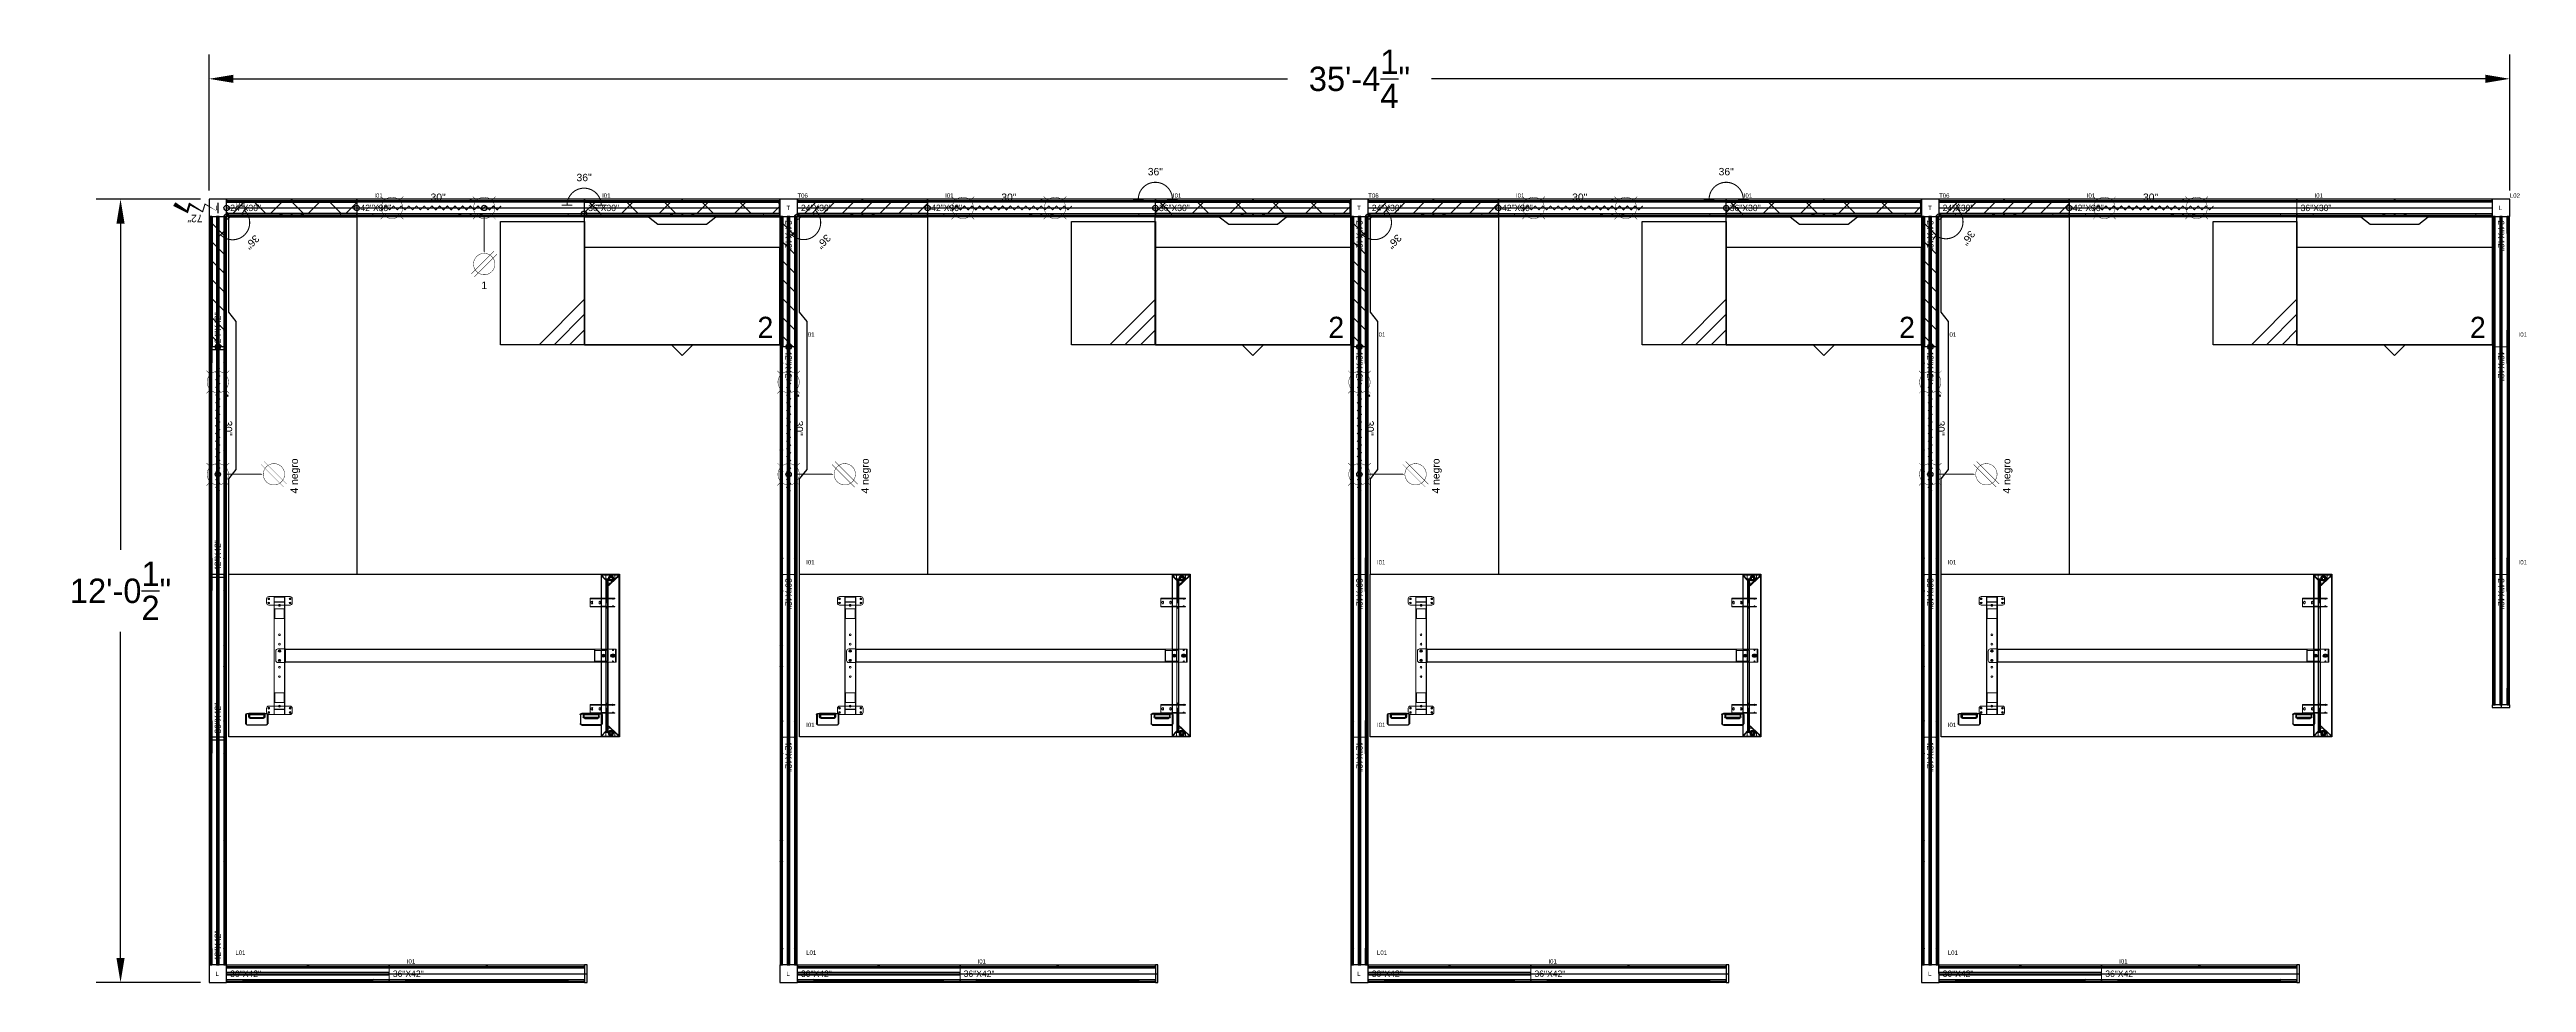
# Model space of a CAD drawing. Header units: inches. Extents: x 126 to 13186, y 9 to 361.
# Drawn here: x 5074.6 to 5531.4, y 41.7 to 213.8 of the extents above; entities that cross this region are included whole.
import ezdxf
from ezdxf.enums import TextEntityAlignment as Align

# ---------------------------------------------------------------- set-up
doc = ezdxf.new("R2010")
doc.units = ezdxf.units.IN
doc.header["$MEASUREMENT"] = 0
for name, color, linetype in [('DD2D', 7, 'Continuous'), ('DD2D_Geometry', 7, 'Continuous'), ('ELECTRI', 7, 'Continuous'), ('ENFASIS NEW', 7, 'Continuous'), ('Id Unión', 7, 'Continuous'), ('LATEFILE', 7, 'Continuous'), ('LATFILE', 7, 'Continuous'), ('LF', 7, 'Continuous'), ('PV-26D', 7, 'Continuous'), ('S7000', 7, 'Continuous'), ('TEXT HARNESS', 7, 'Continuous')]:
    doc.layers.add(name, color=color, linetype=linetype)
doc.styles.add('ARIAL', font='arial.ttf')
doc.styles.get("Standard").update_dxf_attribs({"font": 'stylu.ttf'})
doc.dimstyles.get("Standard").update_dxf_attribs({"dimscale": 25, "dimtxt": 0.18, "dimasz": 0.18, "dimexe": 0.18, "dimexo": 0.0625, "dimgap": 0.09, "dimtad": 0, "dimtih": 1, "dimtoh": 1, "dimzin": 0, "dimdsep": 46, "dimlunit": 4, "dimtxsty": 'Standard', "dimcen": 0.09, "dimadec": 0, "dimazin": 0, "dimtfac": 1, "dimtofl": 0, "dimtmove": 0, "dimatfit": 3, "dimfxl": 1, "dimtolj": 1, "dimtzin": 0, "dimarcsym": 0})

msp = doc.modelspace()

# ---------------------------------------------------------------- texts
at = {"layer": 'DD2D_Geometry'}
for s, p in [('L', (5105.213, 184.145)), ('T', (5210.489, 184.145)), ('T', (5315.764, 184.145)), ('T', (5421.04, 184.145)), ('L', (5526.316, 184.145)), ('L', (5105.213, 42.885)), ('L', (5210.489, 42.885)), ('L', (5315.764, 42.885)), ('L', (5421.04, 42.885))]:
    msp.add_text(s, height=0.807, dxfattribs=at).set_placement(p)
at = {"layer": 'Id Unión'}
for s, p in [('L02', (5108.856, 184.806)), ('I01', (5134.488, 186.419)), ('I01', (5176.496, 186.419)), ('T06', (5212.519, 186.419)), ('I01', (5239.763, 186.419)), ('I01', (5281.771, 186.419)), ('T06', (5317.795, 186.419)), ('I01', (5345.039, 186.419)), ('I01', (5387.047, 186.419)), ('T06', (5423.071, 186.419)), ('I01', (5450.315, 186.419)), ('I01', (5492.323, 186.419)), ('L02', (5528.346, 186.419)), ('I01', (5214.131, 160.787)), ('I01', (5319.407, 160.787)), ('I01', (5424.683, 160.787)), ('I01', (5529.958, 160.787)), ('I01', (5214.131, 118.779)), ('I01', (5319.407, 118.779)), ('I01', (5424.683, 118.779)), ('I01', (5529.958, 118.779)), ('I01', (5214.131, 88.779)), ('I01', (5319.407, 88.779)), ('I01', (5424.683, 88.779)), ('L01', (5108.856, 46.771)), ('I01', (5140.472, 45.159)), ('L01', (5214.131, 46.771)), ('I01', (5245.748, 45.159)), ('L01', (5319.407, 46.771)), ('I01', (5351.023, 45.159)), ('L01', (5424.683, 46.771)), ('I01', (5456.299, 45.159))]:
    msp.add_text(s, height=0.8071, dxfattribs=at).set_placement(p)

# ---------------------------------------------------------------- blocks, each defined once
blk = doc.blocks.new('DD40102466AB')
at = {"color": 1}
for p, q in [((0.004, -0.004), (-0.004, 0.004)), ((0.004, 0.004), (-0.004, -0.004))]:
    blk.add_line(p, q, dxfattribs=at)
blk.add_lwpolyline([(-0.347, -0.042), (0.347, -0.042), (0.391, -0.007), (0.838, -0.007), (0.838, -0.607), (-0.838, -0.607), (-0.838, -0.007), (-0.391, -0.007)], close=True)
blk.add_point((0, 0))
blk.add_point((0, 0))
blk.add_point((0, 0), dxfattribs=at)
blk = doc.blocks.new('DD40102442AB')
at = {"color": 1}
for p, q in [((0.004, -0.004), (-0.004, 0.004)), ((0.004, 0.004), (-0.004, -0.004))]:
    blk.add_line(p, q, dxfattribs=at)
blk.add_point((0, 0))
blk.add_point((0, 0))
blk.add_point((0, 0), dxfattribs=at)
blk = doc.blocks.new('S7012')
for p, q in [((0.18, -0.577), (0.393, -0.364)), ((0.25, -0.577), (0.393, -0.434)), ((0.323, -0.577), (0.393, -0.507))]:
    blk.add_line(p, q)
blk.add_lwpolyline([(0, 0), (0.393, 0), (0.393, -0.577), (0, -0.577)], close=True)
blk = doc.blocks.new('LF4023627S')
for p, q in [((0, 0), (0.914, 0)), ((0, -0.457), (0.914, -0.457))]:
    blk.add_line(p, q)
at = {"layer": 'LATEFILE'}
for p, q in [((0, -0.457), (0, 0)), ((0.914, 0), (0.914, -0.457))]:
    blk.add_line(p, q, dxfattribs=at)
blk.add_lwpolyline([(0.407, -0.457), (0.457, -0.507), (0.507, -0.457)], close=True, dxfattribs=at)
at = {"layer": 'LATFILE', "insert": (0.81, -0.326), "char_height": 0.1, "width": 0.07696, "attachment_point": 1}
blk.add_mtext('2', dxfattribs=at)
blk = doc.blocks.new('DD40123072AB')
for p, q in [((-0.915, -0.769), (-0.915, -0.007)), ((-0.915, -0.007), (0.915, -0.007)), ((0.915, -0.007), (0.915, -0.769)), ((0.915, -0.769), (-0.915, -0.769))]:
    blk.add_line(p, q)
at = {"layer": 'PV-26D'}
for p, q in [((-0.835, -0.069), (-0.835, -0.111)), ((-0.834, -0.069), (-0.835, -0.069)), ((-0.834, -0.111), (-0.835, -0.111)), ((-0.834, -0.111), (-0.834, -0.069)), ((-0.739, -0.063), (-0.829, -0.063)), ((-0.829, -0.064), (-0.829, -0.063)), ((-0.829, -0.064), (-0.739, -0.064)), ((-0.821, -0.116), (-0.829, -0.116)), ((-0.829, -0.116), (-0.829, -0.117)), ((-0.821, -0.101), (-0.821, -0.116)), ((-0.821, -0.101), (-0.818, -0.101)), ((-0.818, -0.117), (-0.818, -0.101)), ((-0.818, -0.112), (-0.75, -0.112)), ((-0.75, -0.112), (-0.818, -0.112)), ((-0.75, -0.112), (-0.818, -0.112)), ((-0.753, -0.094), (-0.814, -0.094)), ((-0.814, -0.094), (-0.814, -0.098)), ((-0.814, -0.098), (-0.753, -0.098)), ((-0.753, -0.094), (-0.753, -0.098)), ((-0.75, -0.101), (-0.75, -0.117)), ((-0.746, -0.101), (-0.75, -0.101)), ((-0.746, -0.116), (-0.746, -0.101)), ((-0.739, -0.116), (-0.746, -0.116)), ((-0.739, -0.064), (-0.739, -0.063)), ((-0.739, -0.116), (-0.739, -0.117)), ((-0.734, -0.069), (-0.734, -0.111)), ((-0.734, -0.069), (-0.733, -0.069)), ((-0.734, -0.111), (-0.733, -0.111)), ((-0.733, -0.111), (-0.733, -0.069)), ((0.732, -0.111), (0.732, -0.069)), ((0.733, -0.069), (0.732, -0.069)), ((0.733, -0.111), (0.732, -0.111)), ((0.733, -0.069), (0.733, -0.111)), ((0.738, -0.063), (0.828, -0.063)), ((0.738, -0.064), (0.738, -0.063)), ((0.828, -0.064), (0.738, -0.064)), ((0.738, -0.116), (0.746, -0.116)), ((0.738, -0.116), (0.738, -0.117)), ((0.746, -0.116), (0.746, -0.101)), ((0.746, -0.101), (0.749, -0.101)), ((0.749, -0.101), (0.749, -0.117)), ((0.817, -0.112), (0.749, -0.112)), ((0.749, -0.112), (0.817, -0.112)), ((0.749, -0.112), (0.817, -0.112)), ((0.753, -0.094), (0.814, -0.094)), ((0.753, -0.094), (0.753, -0.098)), ((0.814, -0.098), (0.753, -0.098)), ((0.814, -0.094), (0.814, -0.098)), ((0.817, -0.117), (0.817, -0.101)), ((0.821, -0.101), (0.817, -0.101)), ((0.821, -0.101), (0.821, -0.116)), ((0.821, -0.116), (0.828, -0.116)), ((0.828, -0.064), (0.828, -0.063)), ((0.828, -0.116), (0.828, -0.117)), ((0.833, -0.111), (0.833, -0.069)), ((0.833, -0.069), (0.834, -0.069)), ((0.833, -0.111), (0.834, -0.111)), ((0.834, -0.069), (0.834, -0.111)), ((-0.829, -0.117), (-0.818, -0.117)), ((-0.75, -0.116), (-0.818, -0.116)), ((-0.75, -0.117), (-0.818, -0.117)), ((-0.818, -0.117), (-0.75, -0.117)), ((-0.75, -0.117), (-0.739, -0.117)), ((0.749, -0.117), (0.738, -0.117)), ((0.749, -0.116), (0.817, -0.116)), ((0.749, -0.117), (0.817, -0.117)), ((0.817, -0.117), (0.749, -0.117)), ((0.828, -0.117), (0.817, -0.117))]:
    blk.add_line(p, q, dxfattribs=at)
at = {"layer": 'PV-26D', "extrusion": (0, 0, -1)}
for centre, radius, start, end in [((0.828, -0.069), 0.006, 0, 90), ((0.828, -0.111), 0.006, 270, 0), ((0.814, -0.101), 0.00691, 0, 90), ((0.753, -0.101), 0.00691, 90, 180), ((0.738, -0.069), 0.006, 90, 180), ((0.738, -0.111), 0.006, 180, 270), ((-0.739, -0.069), 0.006, 0, 90), ((-0.739, -0.111), 0.006, 270, 0), ((-0.753, -0.101), 0.00691, 0, 90), ((-0.814, -0.101), 0.00691, 90, 180), ((-0.829, -0.069), 0.006, 90, 180), ((-0.829, -0.111), 0.006, 180, 270)]:
    blk.add_arc(centre, radius, start, end, dxfattribs=at)
at = {"layer": 'PV-26D'}
for centre, radius, start, end in [((-0.829, -0.069), 0.005, 90, 180), ((-0.829, -0.111), 0.005, 180, 270), ((-0.814, -0.101), 0.00318, 90, 180), ((-0.753, -0.101), 0.00318, 0, 90), ((-0.739, -0.069), 0.005, 0, 90), ((-0.739, -0.111), 0.005, 270, 0), ((0.738, -0.069), 0.005, 90, 180), ((0.738, -0.111), 0.005, 180, 270), ((0.753, -0.101), 0.00318, 90, 180), ((0.814, -0.101), 0.00318, 0, 90), ((0.828, -0.069), 0.005, 0, 90), ((0.828, -0.111), 0.005, 270, 0)]:
    blk.add_arc(centre, radius, start, end, dxfattribs=at)
for points in [[(-0.818, -0.117), (-0.82, -0.117), (-0.821, -0.116), (-0.821, -0.116)], [(-0.746, -0.116), (-0.746, -0.116), (-0.747, -0.117), (-0.75, -0.117)], [(0.746, -0.116), (0.746, -0.116), (0.747, -0.117), (0.749, -0.117)], [(0.817, -0.117), (0.82, -0.117), (0.821, -0.116), (0.821, -0.116)]]:
    blk.add_rational_spline(points, [1, 0.804737854124, 0.804737854124, 1], degree=3, dxfattribs=at)
blk = doc.blocks.new('DD350130S')
at = {"color": 0, "linetype": 'Continuous', "lineweight": 0}
for p, q in [((0, -0.377), (0, 0.377)), ((0.001, 0.375), (0.06, 0.32)), ((0.001, 0.375), (0.06, 0.32)), ((0.083, 0.379), (0.002, 0.379)), ((0.002, 0.379), (0.083, 0.379)), ((0.083, 0.377), (0.002, 0.377)), ((0.002, 0.377), (0.061, 0.321)), ((0.002, -0.377), (0.002, 0.377)), ((0.083, 0.377), (0.002, 0.377)), ((0.002, 0.377), (0.061, 0.321)), ((0.064, 0.377), (0.021, 0.377)), ((0.021, 0.377), (0.021, 0.359)), ((0.021, 0.359), (0.042, 0.34)), ((0.052, 0.35), (0.052, 0.36)), ((0.052, 0.36), (0.064, 0.36)), ((0.061, 0.35), (0.052, 0.35)), ((0.053, 0.355), (0.054, 0.356)), ((0.053, 0.355), (0.054, 0.356)), ((0.061, 0.352), (0.053, 0.355)), ((0.053, 0.029), (0.053, 0.355)), ((0.061, 0.352), (0.053, 0.355)), ((0.054, 0.357), (0.055, 0.358)), ((0.054, 0.357), (0.055, 0.358)), ((0.054, 0.357), (0.062, 0.353)), ((0.054, 0.029), (0.054, 0.357)), ((0.054, 0.357), (0.062, 0.353)), ((0.062, 0.353), (0.054, 0.356)), ((0.054, 0.029), (0.054, 0.356)), ((0.062, 0.353), (0.054, 0.356)), ((0.055, 0.358), (0.063, 0.355)), ((0.055, 0.029), (0.055, 0.358)), ((0.055, 0.358), (0.063, 0.355)), ((0.061, 0.34), (0.061, 0.35)), ((0.062, 0.029), (0.062, 0.351)), ((0.062, 0.322), (0.062, 0.351)), ((0.063, 0.355), (0.083, 0.377)), ((0.063, 0.355), (0.083, 0.377)), ((0.063, 0.029), (0.063, 0.351)), ((0.063, 0.322), (0.063, 0.351)), ((0.064, 0.36), (0.064, 0.377)), ((0.064, 0.354), (0.084, 0.376)), ((0.064, 0.354), (0.084, 0.375)), ((0.083, 0.377), (0.083, 0.269)), ((0.085, 0.377), (0.085, 0.269)), ((0.021, 0.267), (0.021, 0.269)), ((0.021, 0.269), (0.028, 0.269)), ((0.021, 0.267), (0.028, 0.267)), ((0.028, 0.269), (0.033, 0.269)), ((0.028, 0.267), (0.033, 0.267)), ((0.033, 0.269), (0.083, 0.269)), ((0.033, 0.267), (0.083, 0.267)), ((0.042, 0.34), (0.061, 0.34)), ((0.058, 0.246), (0.058, 0.346)), ((0.058, 0.346), (0.062, 0.346)), ((0.058, 0.324), (0.062, 0.324)), ((0.058, 0.246), (0.062, 0.246)), ((0.06, 0.335), (0.06, 0.341)), ((0.06, 0.341), (0.062, 0.341)), ((0.06, 0.335), (0.062, 0.335)), ((0.062, 0.34), (0.063, 0.34)), ((0.062, 0.34), (0.063, 0.34)), ((0.062, 0.336), (0.062, 0.34)), ((0.062, 0.336), (0.063, 0.336)), ((0.062, 0.334), (0.063, 0.334)), ((0.062, 0.312), (0.063, 0.312)), ((0.062, 0.306), (0.063, 0.306)), ((0.062, 0.272), (0.063, 0.272)), ((0.062, 0.266), (0.063, 0.266)), ((0.066, 0.269), (0.066, 0.266)), ((0.066, 0.266), (0.083, 0.266)), ((0.067, 0.266), (0.067, 0.269)), ((0.084, 0.269), (0.083, 0.269)), ((0.083, 0.269), (0.083, 0.269)), ((0.083, 0.269), (0.083, 0.266)), ((0.083, 0.267), (0.084, 0.267)), ((0.083, 0.266), (0.084, 0.266)), ((0.083, 0.266), (0.083, 0.266)), ((0.083, 0.266), (0.083, 0.232)), ((0.084, 0.269), (0.084, 0.266)), ((0.084, 0.269), (0.137, 0.269)), ((0.084, 0.267), (0.137, 0.267)), ((0.084, 0.232), (0.084, 0.266)), ((0.084, 0.266), (0.085, 0.266)), ((0.085, 0.266), (0.085, 0.232)), ((0.089, 0.252), (0.089, 0.246)), ((0.095, 0.246), (0.095, 0.252)), ((0.107, 0.267), (0.107, 0.269)), ((0.125, 0.252), (0.125, 0.246)), ((0.132, 0.246), (0.132, 0.252)), ((0.137, 0.266), (0.137, 0.269)), ((0.137, 0.232), (0.137, 0.266)), ((0.021, 0.229), (0.021, 0.231)), ((0.028, 0.231), (0.021, 0.231)), ((0.028, 0.229), (0.021, 0.229)), ((0.033, 0.231), (0.028, 0.231)), ((0.033, 0.229), (0.028, 0.229)), ((0.083, 0.231), (0.033, 0.231)), ((0.083, 0.229), (0.033, 0.229)), ((0.06, 0.227), (0.062, 0.227)), ((0.06, 0.227), (0.06, 0.221)), ((0.06, 0.221), (0.062, 0.221)), ((0.062, 0.226), (0.062, 0.222)), ((0.062, 0.226), (0.063, 0.226)), ((0.062, 0.222), (0.063, 0.222)), ((0.083, 0.232), (0.066, 0.232)), ((0.066, 0.232), (0.066, 0.229)), ((0.067, 0.229), (0.067, 0.232)), ((0.084, 0.232), (0.083, 0.232)), ((0.083, 0.232), (0.083, 0.232)), ((0.083, 0.232), (0.083, 0.229)), ((0.084, 0.231), (0.083, 0.231)), ((0.083, 0.229), (0.084, 0.229)), ((0.083, 0.229), (0.083, 0.229)), ((0.083, 0.229), (0.083, 0.029)), ((0.084, 0.232), (0.084, 0.229)), ((0.085, 0.232), (0.084, 0.232)), ((0.084, 0.231), (0.137, 0.231)), ((0.084, 0.229), (0.137, 0.229)), ((0.085, 0.229), (0.085, 0.029)), ((0.107, 0.231), (0.107, 0.229)), ((0.137, 0.229), (0.137, 0.232)), ((0.053, 0.029), (0.054, 0.029)), ((0.053, -0.026), (0.053, 0.026)), ((0.053, 0.026), (0.054, 0.026)), ((0.055, 0.029), (0.054, 0.029)), ((0.054, 0.029), (0.054, 0.029)), ((0.054, -0.026), (0.054, 0.026)), ((0.055, 0.026), (0.054, 0.026)), ((0.054, 0.026), (0.054, 0.026)), ((0.054, -0.026), (0.054, 0.026)), ((0.063, 0.029), (0.055, 0.029)), ((0.055, 0.026), (0.063, 0.026)), ((0.055, -0.026), (0.055, 0.026)), ((0.062, 0.029), (0.062, 0.026)), ((0.062, -0.026), (0.062, 0.026)), ((0.063, 0.029), (0.063, 0.029)), ((0.083, 0.029), (0.063, 0.029)), ((0.063, 0.026), (0.063, 0.029)), ((0.063, 0.026), (0.063, 0.026)), ((0.063, 0.026), (0.083, 0.026)), ((0.063, -0.026), (0.063, 0.026)), ((0.072, 0.004), (0.071, 0.004)), ((0.076, 0.004), (0.072, 0.004)), ((0.076, 0.004), (0.077, 0.004)), ((0.085, 0.029), (0.083, 0.029)), ((0.083, 0.029), (0.083, 0.029)), ((0.083, 0.029), (0.083, 0.026)), ((0.083, 0.026), (0.085, 0.026)), ((0.083, 0.026), (0.083, 0.026)), ((0.083, 0.026), (0.083, -0.026)), ((0.085, 0.026), (0.085, -0.026)), ((0.053, -0.026), (0.054, -0.026)), ((0.053, -0.355), (0.053, -0.029)), ((0.053, -0.029), (0.054, -0.029)), ((0.055, -0.026), (0.054, -0.026)), ((0.054, -0.026), (0.054, -0.026)), ((0.054, -0.357), (0.054, -0.029)), ((0.055, -0.029), (0.054, -0.029)), ((0.054, -0.029), (0.054, -0.029)), ((0.054, -0.356), (0.054, -0.029)), ((0.063, -0.026), (0.055, -0.026)), ((0.055, -0.029), (0.063, -0.029)), ((0.055, -0.358), (0.055, -0.029)), ((0.062, -0.026), (0.062, -0.029)), ((0.062, -0.351), (0.062, -0.029)), ((0.063, -0.026), (0.063, -0.026)), ((0.083, -0.026), (0.063, -0.026)), ((0.063, -0.029), (0.063, -0.026)), ((0.063, -0.029), (0.063, -0.029)), ((0.063, -0.029), (0.083, -0.029)), ((0.063, -0.351), (0.063, -0.029)), ((0.071, -0.004), (0.072, -0.004)), ((0.072, -0.004), (0.076, -0.004)), ((0.076, -0.004), (0.077, -0.004)), ((0.085, -0.026), (0.083, -0.026)), ((0.083, -0.026), (0.083, -0.026)), ((0.083, -0.026), (0.083, -0.029)), ((0.083, -0.029), (0.085, -0.029)), ((0.083, -0.029), (0.083, -0.029)), ((0.083, -0.029), (0.083, -0.229)), ((0.085, -0.029), (0.085, -0.229)), ((0.021, -0.231), (0.021, -0.229)), ((0.021, -0.229), (0.028, -0.229)), ((0.021, -0.231), (0.028, -0.231)), ((0.028, -0.229), (0.033, -0.229)), ((0.028, -0.231), (0.033, -0.231)), ((0.033, -0.229), (0.083, -0.229)), ((0.033, -0.231), (0.083, -0.231)), ((0.06, -0.227), (0.06, -0.221)), ((0.06, -0.221), (0.062, -0.221)), ((0.06, -0.227), (0.062, -0.227)), ((0.062, -0.222), (0.063, -0.222)), ((0.062, -0.226), (0.062, -0.222)), ((0.062, -0.226), (0.063, -0.226)), ((0.066, -0.229), (0.066, -0.232)), ((0.066, -0.232), (0.083, -0.232)), ((0.067, -0.232), (0.067, -0.229)), ((0.084, -0.229), (0.083, -0.229)), ((0.083, -0.229), (0.083, -0.229)), ((0.083, -0.229), (0.083, -0.232)), ((0.083, -0.231), (0.084, -0.231)), ((0.083, -0.232), (0.084, -0.232)), ((0.083, -0.232), (0.083, -0.232)), ((0.083, -0.232), (0.083, -0.266)), ((0.084, -0.229), (0.084, -0.232)), ((0.084, -0.229), (0.137, -0.229)), ((0.084, -0.231), (0.137, -0.231)), ((0.084, -0.266), (0.084, -0.232)), ((0.084, -0.232), (0.085, -0.232)), ((0.085, -0.232), (0.085, -0.266)), ((0.107, -0.231), (0.107, -0.229)), ((0.137, -0.232), (0.137, -0.229)), ((0.137, -0.266), (0.137, -0.232)), ((0.06, -0.32), (0.001, -0.375)), ((0.001, -0.375), (0.06, -0.32)), ((0.061, -0.321), (0.002, -0.377)), ((0.002, -0.377), (0.061, -0.321)), ((0.021, -0.269), (0.021, -0.267)), ((0.028, -0.267), (0.021, -0.267)), ((0.028, -0.269), (0.021, -0.269)), ((0.021, -0.359), (0.042, -0.34)), ((0.033, -0.267), (0.028, -0.267)), ((0.033, -0.269), (0.028, -0.269)), ((0.083, -0.267), (0.033, -0.267)), ((0.083, -0.269), (0.033, -0.269)), ((0.042, -0.34), (0.061, -0.34)), ((0.058, -0.247), (0.058, -0.347)), ((0.062, -0.247), (0.058, -0.247)), ((0.062, -0.325), (0.058, -0.325)), ((0.062, -0.347), (0.058, -0.347)), ((0.06, -0.335), (0.062, -0.335)), ((0.06, -0.341), (0.06, -0.335)), ((0.06, -0.341), (0.062, -0.341)), ((0.061, -0.34), (0.061, -0.35)), ((0.062, -0.266), (0.063, -0.266)), ((0.062, -0.272), (0.063, -0.272)), ((0.062, -0.306), (0.063, -0.306)), ((0.062, -0.312), (0.063, -0.312)), ((0.062, -0.322), (0.062, -0.351)), ((0.062, -0.334), (0.063, -0.334)), ((0.062, -0.34), (0.062, -0.336)), ((0.062, -0.336), (0.063, -0.336)), ((0.062, -0.34), (0.063, -0.34)), ((0.062, -0.34), (0.063, -0.34)), ((0.063, -0.322), (0.063, -0.351)), ((0.083, -0.266), (0.066, -0.266)), ((0.066, -0.266), (0.066, -0.269)), ((0.067, -0.269), (0.067, -0.266)), ((0.084, -0.266), (0.083, -0.266)), ((0.083, -0.266), (0.083, -0.266)), ((0.083, -0.266), (0.083, -0.269)), ((0.084, -0.267), (0.083, -0.267)), ((0.083, -0.269), (0.084, -0.269)), ((0.083, -0.269), (0.083, -0.269)), ((0.083, -0.269), (0.083, -0.377)), ((0.084, -0.266), (0.084, -0.269)), ((0.085, -0.266), (0.084, -0.266)), ((0.084, -0.267), (0.137, -0.267)), ((0.084, -0.269), (0.137, -0.269)), ((0.085, -0.269), (0.085, -0.377)), ((0.089, -0.246), (0.089, -0.252)), ((0.095, -0.252), (0.095, -0.246)), ((0.107, -0.267), (0.107, -0.269)), ((0.125, -0.246), (0.125, -0.252)), ((0.132, -0.252), (0.132, -0.246)), ((0.137, -0.269), (0.137, -0.266)), ((0.002, -0.377), (0.083, -0.377)), ((0.083, -0.377), (0.002, -0.377)), ((0.083, -0.379), (0.002, -0.379)), ((0.083, -0.379), (0.002, -0.379)), ((0.021, -0.377), (0.021, -0.359)), ((0.064, -0.377), (0.021, -0.377)), ((0.061, -0.35), (0.052, -0.35)), ((0.052, -0.35), (0.052, -0.36)), ((0.052, -0.36), (0.064, -0.36)), ((0.053, -0.355), (0.061, -0.352)), ((0.061, -0.352), (0.053, -0.355)), ((0.054, -0.356), (0.053, -0.355)), ((0.053, -0.355), (0.054, -0.356)), ((0.062, -0.353), (0.054, -0.357)), ((0.054, -0.356), (0.062, -0.353)), ((0.062, -0.353), (0.054, -0.356)), ((0.054, -0.357), (0.062, -0.353)), ((0.055, -0.358), (0.054, -0.357)), ((0.054, -0.357), (0.055, -0.358)), ((0.063, -0.355), (0.055, -0.358)), ((0.055, -0.358), (0.063, -0.355)), ((0.083, -0.377), (0.063, -0.355)), ((0.063, -0.355), (0.083, -0.377)), ((0.084, -0.375), (0.064, -0.354)), ((0.064, -0.354), (0.084, -0.376)), ((0.064, -0.36), (0.064, -0.377))]:
    blk.add_line(p, q, dxfattribs=at)
at = {"color": 1}
for p, q in [((0.069, -0.005), (0.079, 0.005)), ((0.079, -0.005), (0.069, 0.005))]:
    blk.add_line(p, q, dxfattribs=at)
at = {"color": 0, "linetype": 'Continuous', "lineweight": 0}
for centre, radius, start, end in [((0.039, 0.362), 0.013, 70.8025, 250.8025), ((0.039, 0.362), 0.0098, 70.8025, 250.8025), ((0.039, 0.362), 0.00675, 0, 180), ((0.039, 0.362), 0.0065, 70.8025, 250.8025), ((0.039, 0.362), 0.00675, 180, 0), ((0.039, 0.362), 0.013, 250.8025, 70.8025), ((0.039, 0.362), 0.00476, 70.8025, 250.8025), ((0.039, 0.362), 0.0098, 250.8025, 70.8025), ((0.039, 0.362), 0.0065, 250.8025, 70.8025), ((0.039, 0.362), 0.00476, 250.8025, 70.8025), ((0.03, 0.267), 0.00277, 0, 180), ((0.03, 0.267), 0.00277, 180, 0), ((0.03, 0.23), 0.00277, 0, 180), ((0.092, 0.252), 0.00317, 0, 180), ((0.092, 0.246), 0.00317, 180, 0), ((0.128, 0.252), 0.00318, 0, 180), ((0.128, 0.246), 0.00318, 180, 0), ((0.03, 0.23), 0.00277, 180, 0), ((0.03, 0), 0.005, 146.8424, 326.8424), ((0.03, 0), 0.0055, 146.8424, 326.8424), ((0.03, 0), 0.005, 326.8424, 146.8424), ((0.03, 0), 0.0055, 326.8424, 146.8424), ((0.03, 0), 0.0045, 0, 180), ((0.03, 0), 0.004, 146.8424, 326.8424), ((0.03, 0), 0.0045, 146.8424, 326.8424), ((0.03, 0), 0.0037, 326.8424, 146.8424), ((0.03, 0), 0.0045, 326.8424, 146.8424), ((0.03, 0), 0.004, 326.8424, 146.8424), ((0.03, 0), 0.0037, 146.8424, 326.8424), ((0.03, 0), 0.00317, 146.8424, 326.8424), ((0.03, 0.027), 0.00278, 0, 180), ((0.03, 0.027), 0.00278, 180, 0), ((0.03, 0), 0.00317, 326.8424, 146.8424), ((0.074, 0), 0.0045, 0, 180), ((0.03, 0), 0.0045, 180, 0), ((0.03, -0.027), 0.00278, 0, 180), ((0.03, -0.027), 0.00278, 180, 0), ((0.074, 0), 0.0045, 180, 0), ((0.03, -0.231), 0.00278, 0, 180), ((0.03, -0.231), 0.00278, 180, 0), ((0.03, -0.267), 0.00277, 0, 180), ((0.03, -0.267), 0.00277, 180, 0), ((0.092, -0.246), 0.00317, 0, 180), ((0.092, -0.252), 0.00317, 180, 0), ((0.128, -0.246), 0.00318, 0, 180), ((0.128, -0.252), 0.00318, 180, 0), ((0.039, -0.362), 0.013, 0, 180), ((0.039, -0.362), 0.013, 180, 0), ((0.039, -0.362), 0.0098, 0, 180), ((0.039, -0.362), 0.0098, 180, 0), ((0.039, -0.362), 0.00675, 0, 180), ((0.039, -0.362), 0.0065, 0, 180), ((0.039, -0.362), 0.00675, 180, 0), ((0.039, -0.362), 0.0065, 180, 0), ((0.039, -0.362), 0.00476, 0, 180), ((0.039, -0.362), 0.00476, 180, 0)]:
    blk.add_arc(centre, radius, start, end, dxfattribs=at)
for centre, start_param, end_param in [((0.071, 0), 3.141593, 6.283185), ((0.072, 0), 3.141593, 6.283185), ((0.076, 0), 3.119622, 3.141593), ((0.076, 0), 1.570796, 3.119622), ((0.077, 0), 1.570796, 3.141593), ((0.076, 0), 0.021971, 1.570796), ((0.076, 0), 0, 0.021971), ((0.077, 0), 0, 1.570796)]:
    blk.add_ellipse(centre, major_axis=(0, -0.00396), ratio=0.681998, start_param=start_param, end_param=end_param, dxfattribs=at)
for points, weights in [([(0.002, 0.379), (0.001, 0.379), (0, 0.378), (0, 0.377)], [1, 0.804737854124, 0.804737854124, 1]), ([(0.002, 0.379), (0.001, 0.379), (0, 0.378), (0, 0.377)], [1, 0.804737854124, 0.804737854124, 1]), ([(0, 0.377), (0, 0.377), (0, 0.377), (0, 0.377)], [1, 0.988288867323, 0.979058155761, 0.972307865317]), ([(0, 0.377), (0, 0.376), (0, 0.376), (0.001, 0.375)], [1, 0.944706716257, 0.944706716257, 1]), ([(0, 0.377), (0, 0.376), (0, 0.376), (0.001, 0.375)], [0.972307865317, 0.947187137373, 0.956417848934, 1]), ([(0.001, 0.377), (0.001, 0.377), (0.002, 0.377), (0.002, 0.377)], [1, 0.944706716257, 0.944706716257, 1]), ([(0.002, 0.377), (0.002, 0.377), (0.001, 0.377), (0.001, 0.377)], [1, 0.804737854124, 0.804737854124, 1]), ([(0.002, 0.377), (0.002, 0.377), (0.002, 0.377), (0.002, 0.377)], [1, 0.944706716257, 0.944706716257, 1]), ([(0.002, 0.377), (0.002, 0.377), (0.002, 0.377), (0.002, 0.377)], [1, 0.804737854124, 0.804737854124, 1]), ([(0.062, 0.351), (0.062, 0.352), (0.062, 0.352), (0.061, 0.352)], [1, 0.884611873459, 0.884611873459, 1]), ([(0.062, 0.351), (0.062, 0.352), (0.062, 0.352), (0.061, 0.352)], [1, 0.884393166085, 0.884393166085, 1]), ([(0.062, 0.353), (0.063, 0.353), (0.064, 0.353), (0.064, 0.354)], [1, 0.884174271313, 0.884174271313, 1]), ([(0.062, 0.353), (0.063, 0.353), (0.064, 0.353), (0.064, 0.354)], [1, 0.884393166085, 0.884393166085, 1]), ([(0.063, 0.351), (0.063, 0.352), (0.063, 0.353), (0.062, 0.353)], [1, 0.884611873459, 0.884611873459, 1]), ([(0.063, 0.351), (0.063, 0.352), (0.063, 0.353), (0.062, 0.353)], [1, 0.884393166085, 0.884393166085, 1]), ([(0.063, 0.355), (0.063, 0.355), (0.063, 0.355), (0.063, 0.355)], [1, 0.884174271313, 0.884174271313, 1]), ([(0.063, 0.355), (0.063, 0.355), (0.063, 0.355), (0.063, 0.355)], [1, 0.884393166085, 0.884393166085, 1]), ([(0.083, 0.379), (0.083, 0.379), (0.083, 0.379), (0.083, 0.379)], [0.99417228897, 0.996095139241, 0.998037709584, 1]), ([(0.085, 0.378), (0.084, 0.379), (0.084, 0.379), (0.083, 0.379)], [0.708386720175, 0.737079172893, 0.834283599501, 1]), ([(0.083, 0.377), (0.083, 0.377), (0.083, 0.377), (0.083, 0.377)], [1, 0.953611711988, 0.953611711988, 1]), ([(0.083, 0.377), (0.083, 0.377), (0.083, 0.377), (0.083, 0.377)], [1, 0.804737854124, 0.804737854124, 1]), ([(0.083, 0.377), (0.084, 0.377), (0.083, 0.377), (0.083, 0.377)], [1, 0.59916604595, 0.59916604595, 1]), ([(0.084, 0.376), (0.085, 0.376), (0.085, 0.377), (0.085, 0.378)], [1, 0.764882446449, 0.667678019841, 0.708386720175]), ([(0.084, 0.375), (0.085, 0.376), (0.085, 0.376), (0.085, 0.377)], [1, 0.953611711988, 0.953611711988, 1]), ([(0.085, 0.377), (0.085, 0.377), (0.085, 0.378), (0.085, 0.378)], [1, 0.918269742137, 0.870749059409, 0.857437951816]), ([(0.06, 0.32), (0.061, 0.319), (0.063, 0.32), (0.063, 0.322)], [1, 0.59916604595, 0.59916604595, 1]), ([(0.06, 0.32), (0.061, 0.319), (0.063, 0.32), (0.063, 0.322)], [1, 0.59916604595, 0.59916604595, 1]), ([(0.061, 0.321), (0.061, 0.321), (0.062, 0.321), (0.062, 0.322)], [1, 0.59916604595, 0.59916604595, 1]), ([(0.061, 0.321), (0.061, 0.321), (0.062, 0.321), (0.062, 0.322)], [1, 0.59916604595, 0.59916604595, 1]), ([(0.063, -0.322), (0.063, -0.32), (0.061, -0.319), (0.06, -0.32)], [1, 0.59916604595, 0.59916604595, 1]), ([(0.06, -0.32), (0.061, -0.319), (0.063, -0.32), (0.063, -0.322)], [1, 0.59916604595, 0.59916604595, 1]), ([(0.062, -0.322), (0.062, -0.321), (0.061, -0.321), (0.061, -0.321)], [1, 0.59916604595, 0.59916604595, 1]), ([(0.061, -0.321), (0.061, -0.321), (0.062, -0.321), (0.062, -0.322)], [1, 0.59916604595, 0.59916604595, 1]), ([(0.001, -0.375), (0, -0.376), (0, -0.376), (0, -0.377)], [1, 0.944706716257, 0.944706716257, 1]), ([(0, -0.377), (0, -0.376), (0, -0.376), (0.001, -0.375)], [0.972307865317, 0.947187137373, 0.956417848934, 1]), ([(0, -0.377), (0, -0.378), (0.001, -0.379), (0.002, -0.379)], [1, 0.804737854124, 0.804737854124, 1]), ([(0.002, -0.379), (0.001, -0.379), (0, -0.378), (0, -0.377)], [1, 0.804737854124, 0.804737854124, 1]), ([(0, -0.377), (0, -0.377), (0, -0.377), (0, -0.377)], [1, 0.988288867323, 0.979058155762, 0.972307865317]), ([(0.001, -0.377), (0.001, -0.377), (0.002, -0.377), (0.002, -0.377)], [1, 0.944706716257, 0.944706716257, 1]), ([(0.002, -0.377), (0.002, -0.377), (0.001, -0.377), (0.001, -0.377)], [1, 0.804737854124, 0.804737854124, 1]), ([(0.002, -0.377), (0.002, -0.377), (0.002, -0.377), (0.002, -0.377)], [1, 0.944706716257, 0.944706716257, 1]), ([(0.002, -0.377), (0.002, -0.377), (0.002, -0.377), (0.002, -0.377)], [1, 0.804737854124, 0.804737854124, 1]), ([(0.061, -0.352), (0.062, -0.352), (0.062, -0.352), (0.062, -0.351)], [1, 0.884611873459, 0.884611873459, 1]), ([(0.062, -0.351), (0.062, -0.352), (0.062, -0.352), (0.061, -0.352)], [1, 0.884393166085, 0.884393166085, 1]), ([(0.062, -0.353), (0.063, -0.353), (0.063, -0.352), (0.063, -0.351)], [1, 0.884611873459, 0.884611873459, 1]), ([(0.063, -0.351), (0.063, -0.352), (0.063, -0.353), (0.062, -0.353)], [1, 0.884393166085, 0.884393166085, 1]), ([(0.064, -0.354), (0.064, -0.353), (0.063, -0.353), (0.062, -0.353)], [1, 0.884174271313, 0.884174271313, 1]), ([(0.062, -0.353), (0.063, -0.353), (0.064, -0.353), (0.064, -0.354)], [1, 0.884393166085, 0.884393166085, 1]), ([(0.063, -0.355), (0.063, -0.355), (0.063, -0.355), (0.063, -0.355)], [1, 0.884174271313, 0.884174271313, 1]), ([(0.063, -0.355), (0.063, -0.355), (0.063, -0.355), (0.063, -0.355)], [1, 0.884393166085, 0.884393166085, 1]), ([(0.083, -0.379), (0.084, -0.379), (0.085, -0.378), (0.085, -0.377)], [1, 0.804737854124, 0.804737854124, 1]), ([(0.083, -0.377), (0.083, -0.377), (0.083, -0.377), (0.083, -0.377)], [1, 0.953611711988, 0.953611711988, 1]), ([(0.083, -0.377), (0.083, -0.377), (0.083, -0.377), (0.083, -0.377)], [1, 0.804737854124, 0.804737854124, 1]), ([(0.083, -0.377), (0.084, -0.377), (0.083, -0.377), (0.083, -0.377)], [1, 0.59916604595, 0.59916604595, 1]), ([(0.085, -0.378), (0.084, -0.379), (0.084, -0.379), (0.083, -0.379)], [0.708386720227, 0.737079173009, 0.8342835996, 1]), ([(0.085, -0.377), (0.085, -0.376), (0.085, -0.376), (0.084, -0.375)], [1, 0.953611711988, 0.953611711988, 1]), ([(0.084, -0.376), (0.085, -0.376), (0.085, -0.377), (0.085, -0.378)], [1, 0.76488244635, 0.667678019759, 0.708386720227])]:
    blk.add_rational_spline(points, weights, degree=3, dxfattribs=at)
blk.add_point((0.074, 0))
blk = doc.blocks.new('DD305172S')
at = {"color": 0, "linetype": 'Continuous', "lineweight": 0}
for p, q in [((-0.06, 0.031), (-0.057, 0.031)), ((-0.06, -0.031), (-0.06, 0.031)), ((-0.057, 0.031), (0.038, 0.031)), ((-0.057, 0.031), (-0.057, -0.031)), ((-0.048, 0.007), (-0.04, 0.007)), ((-0.048, 0.004), (-0.048, 0.007)), ((-0.04, 0.004), (-0.048, 0.004)), ((-0.04, 0.007), (-0.04, 0.004)), ((0.038, 0.025), (-0.01, 0.025)), ((-0.01, -0.025), (-0.01, 0.025)), ((0.038, 0.031), (0.042, 0.031)), ((0.039, 0.025), (0.038, 0.025)), ((0.042, 0.025), (0.039, 0.025)), ((0.042, 0.011), (0.042, 0.031)), ((0.042, 0.01), (0.042, 0.011)), ((0.042, -0.01), (0.042, 0.01)), ((1.49, 0.031), (1.49, 0.032)), ((1.494, 0.032), (1.49, 0.032)), ((1.49, 0.011), (1.49, 0.031)), ((1.49, 0.01), (1.49, 0.011)), ((1.49, -0.01), (1.49, 0.01)), ((1.493, -0.032), (1.493, 0.032)), ((1.525, 0.032), (1.494, 0.032)), ((1.52, 0.026), (1.516, 0.026)), ((1.516, 0.018), (1.52, 0.018)), ((1.535, -0.022), (1.535, 0.022)), ((-0.057, -0.031), (-0.06, -0.031)), ((-0.057, -0.031), (0.038, -0.031)), ((-0.048, -0.004), (-0.048, -0.007)), ((-0.048, -0.004), (-0.04, -0.004)), ((-0.04, -0.007), (-0.048, -0.007)), ((-0.04, -0.007), (-0.04, -0.004)), ((-0.01, -0.025), (0.038, -0.025)), ((0.038, -0.025), (0.039, -0.025)), ((0.038, -0.031), (0.042, -0.031)), ((0.039, -0.025), (0.042, -0.025)), ((0.042, -0.011), (0.042, -0.01)), ((0.042, -0.031), (0.042, -0.011)), ((1.49, -0.011), (1.49, -0.01)), ((1.49, -0.031), (1.49, -0.011)), ((1.49, -0.032), (1.49, -0.031)), ((1.494, -0.032), (1.49, -0.032)), ((1.525, -0.032), (1.494, -0.032)), ((1.52, -0.018), (1.516, -0.018)), ((1.516, -0.026), (1.52, -0.026))]:
    blk.add_line(p, q, dxfattribs=at)
at = {"color": 1}
for p, q in [((-0.005, -0.005), (0.005, 0.005)), ((0.005, -0.005), (-0.005, 0.005)), ((1.513, 0.017), (1.523, 0.027)), ((1.523, 0.017), (1.513, 0.027)), ((1.513, -0.027), (1.523, -0.017)), ((1.523, -0.027), (1.513, -0.017))]:
    blk.add_line(p, q, dxfattribs=at)
blk.add_lwpolyline([(1.49, -0.031), (0.042, -0.031), (0.042, 0.031), (1.49, 0.031)], close=True)
at = {"color": 0, "linetype": 'Continuous', "lineweight": 0}
for centre, radius, start, end in [((-0.048, 0), 0.00697, 90, 270), ((-0.048, 0), 0.00397, 90, 270), ((-0.04, 0), 0.00697, 270, 90), ((-0.04, 0), 0.00397, 270, 90), ((0, 0), 0.00697, 90, 270), ((0, 0), 0.00397, 90, 270), ((0, 0), 0.00255, 90, 270), ((0, 0), 0.00697, 270, 90), ((0, 0), 0.00397, 270, 90), ((0, 0), 0.00255, 270, 90), ((1.516, 0.022), 0.00397, 90, 270), ((1.518, 0.022), 0.00255, 90, 270), ((1.518, 0.022), 0.00255, 270, 90), ((1.52, 0.022), 0.00397, 270, 90), ((1.525, 0.022), 0.01, 0, 90), ((1.516, -0.022), 0.00397, 90, 270), ((1.518, -0.022), 0.00255, 90, 270), ((1.518, -0.022), 0.00255, 270, 90), ((1.52, -0.022), 0.00397, 270, 90), ((1.525, -0.022), 0.01, 270, 0)]:
    blk.add_arc(centre, radius, start, end, dxfattribs=at)
for p in [(0, 0), (1.518, 0.022), (1.518, -0.022)]:
    blk.add_point(p)
blk = doc.blocks.new('A$C346468CF')
at = {"color": 0, "linetype": 'Continuous', "lineweight": 0}
for p, q in [((-0.351, 0.173), (-0.351, 0.073)), ((-0.35, 0.146), (-0.35, 0.099)), ((-0.328, 0.148), (-0.349, 0.148)), ((-0.328, 0.147), (-0.349, 0.147)), ((-0.321, 0.183), (-0.341, 0.183)), ((-0.327, 0.099), (-0.327, 0.146)), ((-0.326, 0.148), (-0.311, 0.148)), ((-0.326, 0.146), (-0.326, 0.148)), ((-0.326, 0.147), (0.176, 0.147)), ((-0.326, 0.099), (-0.326, 0.146)), ((-0.326, 0.099), (-0.326, 0.146)), ((-0.311, 0.073), (-0.311, 0.173)), ((-0.311, 0.148), (0.162, 0.148)), ((-0.294, 0.145), (-0.294, 0.1)), ((-0.249, 0.145), (-0.294, 0.145)), ((-0.249, 0.1), (-0.249, 0.145)), ((0.099, 0.145), (0.099, 0.1)), ((0.144, 0.145), (0.099, 0.145)), ((0.144, 0.1), (0.144, 0.145)), ((0.162, 0.173), (0.162, 0.073)), ((0.162, 0.148), (0.176, 0.148)), ((0.192, 0.183), (0.172, 0.183)), ((0.176, 0.146), (0.176, 0.148)), ((0.176, 0.146), (0.176, 0.099)), ((0.176, 0.099), (0.176, 0.146)), ((0.2, 0.148), (0.178, 0.148)), ((0.2, 0.147), (0.178, 0.147)), ((0.178, 0.146), (0.178, 0.099)), ((0.2, 0.099), (0.2, 0.146)), ((0.202, 0.073), (0.202, 0.173)), ((-0.349, 0.099), (-0.328, 0.099)), ((-0.349, 0.097), (-0.328, 0.097)), ((-0.341, 0.063), (-0.321, 0.063)), ((-0.326, 0.099), (0.176, 0.099)), ((-0.326, 0.097), (-0.326, 0.099)), ((-0.326, 0.097), (-0.311, 0.097)), ((-0.311, 0.097), (0.162, 0.097)), ((-0.294, 0.1), (-0.249, 0.1)), ((0.099, 0.1), (0.144, 0.1)), ((0.162, 0.097), (0.176, 0.097)), ((0.172, 0.063), (0.192, 0.063)), ((0.176, 0.097), (0.176, 0.099)), ((0.178, 0.099), (0.2, 0.099)), ((0.178, 0.097), (0.2, 0.097))]:
    blk.add_line(p, q, dxfattribs=at)
for centre, radius, start, end in [((-0.341, 0.173), 0.01, 90, 180), ((-0.349, 0.146), 0.0019, 90, 180), ((-0.349, 0.146), 0.00038, 90, 180), ((-0.341, 0.173), 0.00422, 0, 180), ((-0.341, 0.173), 0.00422, 180, 0), ((-0.341, 0.173), 0.00246, 0, 180), ((-0.341, 0.173), 0.00246, 180, 0), ((-0.328, 0.146), 0.0019, 0, 90), ((-0.328, 0.146), 0.00038, 0, 90), ((-0.321, 0.173), 0.00422, 0, 180), ((-0.321, 0.173), 0.00422, 180, 0), ((-0.321, 0.173), 0.00246, 0, 180), ((-0.321, 0.173), 0.00246, 180, 0), ((-0.321, 0.173), 0.01, 0, 90), ((-0.311, 0.123), 0.0045, 90, 270), ((-0.311, 0.123), 0.0045, 270, 90), ((-0.173, 0.123), 0.00397, 90, 270), ((-0.173, 0.123), 0.00397, 270, 90), ((-0.129, 0.123), 0.00397, 90, 270), ((-0.129, 0.123), 0.00397, 270, 90), ((-0.097, 0.123), 0.00397, 90, 270), ((-0.097, 0.123), 0.00397, 270, 90), ((-0.053, 0.123), 0.00397, 90, 270), ((-0.053, 0.123), 0.00397, 270, 90), ((-0.021, 0.123), 0.00397, 90, 270), ((-0.021, 0.123), 0.00397, 270, 90), ((0.023, 0.123), 0.00397, 90, 270), ((0.023, 0.123), 0.00397, 270, 90), ((0.161, 0.123), 0.0045, 90, 270), ((0.161, 0.123), 0.0045, 270, 90), ((0.172, 0.173), 0.01, 90, 180), ((0.172, 0.173), 0.00422, 0, 180), ((0.172, 0.173), 0.00422, 180, 0), ((0.172, 0.173), 0.00246, 0, 180), ((0.172, 0.173), 0.00246, 180, 0), ((0.178, 0.146), 0.0019, 90, 180), ((0.178, 0.146), 0.00038, 90, 180), ((0.192, 0.173), 0.00422, 0, 180), ((0.192, 0.173), 0.00422, 180, 0), ((0.192, 0.173), 0.00246, 0, 180), ((0.192, 0.173), 0.00246, 180, 0), ((0.192, 0.173), 0.01, 0, 90), ((0.2, 0.146), 0.0019, 0, 90), ((0.2, 0.146), 0.00038, 0, 90), ((-0.349, 0.099), 0.0019, 180, 270), ((-0.341, 0.073), 0.01, 180, 270), ((-0.349, 0.099), 0.00038, 180, 270), ((-0.341, 0.073), 0.00422, 0, 180), ((-0.341, 0.073), 0.00422, 180, 0), ((-0.341, 0.073), 0.00246, 0, 180), ((-0.341, 0.073), 0.00246, 180, 0), ((-0.328, 0.099), 0.00038, 270, 360), ((-0.328, 0.099), 0.0019, 270, 0), ((-0.321, 0.073), 0.00422, 0, 180), ((-0.321, 0.073), 0.00422, 180, 0), ((-0.321, 0.073), 0.00246, 0, 180), ((-0.321, 0.073), 0.00246, 180, 0), ((-0.321, 0.073), 0.01, 270, 0), ((0.172, 0.073), 0.01, 180, 270), ((0.172, 0.073), 0.00422, 0, 180), ((0.172, 0.073), 0.00422, 180, 0), ((0.172, 0.073), 0.00246, 0, 180), ((0.172, 0.073), 0.00246, 180, 0), ((0.178, 0.099), 0.0019, 180, 270), ((0.178, 0.099), 0.00038, 180, 270), ((0.192, 0.073), 0.00422, 0, 180), ((0.192, 0.073), 0.00422, 180, 0), ((0.192, 0.073), 0.00246, 0, 180), ((0.192, 0.073), 0.00246, 180, 0), ((0.192, 0.073), 0.01, 270, 0), ((0.2, 0.099), 0.00038, 270, 360), ((0.2, 0.099), 0.0019, 270, 0)]:
    blk.add_arc(centre, radius, start, end, dxfattribs=at)
blk = doc.blocks.new('DD300530S')
blk.add_blockref('A$C346468CF', (0.075, -0.123))
blk = doc.blocks.new('829030')
at = {"color": 1}
for points in [[(0.1, 0.009, 0.005, 0.005, 0), (0.118, -0.009, 0.005, 0.005, 0), (0.136, 0.009, 0.005, 0.005, 0), (0.154, -0.009, 0.005, 0.005, 0), (0.172, 0.009, 0.005, 0.005, 0), (0.19, -0.009, 0.005, 0.005, 0), (0.208, 0.009, 0.005, 0.005, 0), (0.226, -0.009, 0.005, 0.005, 0), (0.244, 0.009, 0.005, 0.005, 0), (0.262, -0.009, 0.005, 0.005, 0), (0.28, 0.009, 0.005, 0.005, 0), (0.298, -0.009, 0.005, 0.005, 0), (0.316, 0.009, 0.005, 0.005, 0), (0.334, -0.009, 0.005, 0.005, 0), (0.352, 0.009, 0.005, 0.005, 0), (0.37, -0.009, 0.005, 0.005, 0), (0.388, 0.009, 0.005, 0.005, 0), (0.406, -0.009, 0.005, 0.005, 0), (0.424, 0.009, 0.005, 0.005, 0), (0.442, -0.009, 0.005, 0.005, 0), (0.46, 0.009, 0.005, 0.005, 0), (0.478, -0.009, 0.005, 0.005, 0), (0.496, 0.009, 0.005, 0.005, 0), (0.514, -0.009, 0.005, 0.005, 0), (0.532, 0.009, 0.005, 0.005, 0), (0.55, -0.009, 0, 0, 0)], [(0.676, 0.009, 0.005, 0.005, 0), (0.658, -0.009, 0.005, 0.005, 0), (0.64, 0.009, 0.005, 0.005, 0), (0.622, -0.009, 0.005, 0.005, 0), (0.604, 0.009, 0.005, 0.005, 0), (0.586, -0.009, 0.005, 0.005, 0), (0.568, 0.009, 0.005, 0.005, 0), (0.55, -0.009, 0, 0, 0)]]:
    blk.add_lwpolyline(points, format="xyseb", dxfattribs=at)
at = {"color": 1, "const_width": 0.002}
for points in [[(0.138, 0.027), (0.112, 0.053)], [(0.192, 0.027), (0.218, 0.053)], [(0.57, 0.027), (0.544, 0.053)], [(0.624, 0.027), (0.65, 0.053)], [(0.138, -0.027), (0.112, -0.053)], [(0.192, -0.027), (0.218, -0.053)], [(0.57, -0.027), (0.544, -0.053)], [(0.624, -0.027), (0.65, -0.053)]]:
    blk.add_lwpolyline(points, dxfattribs=at)
for points in [[(0.165, -0.05, -1), (0.165, 0.05, -1)], [(0.597, -0.05, 1), (0.597, 0.05, 1)]]:
    blk.add_lwpolyline(points, format="xyb", close=True, dxfattribs=at)
at = {"color": 1}
blk.add_circle((0, 0), 0.0125, dxfattribs=at)
blk.add_point((0, 0), dxfattribs=at)
at = {"layer": 'TEXT HARNESS', "color": 1, "style": 'ARIAL'}
blk.add_text('30"', height=0.0347, dxfattribs=at).set_placement((0.381, 0.05), align=Align.MIDDLE)
blk = doc.blocks.new('8065E4C')
at = {"color": 1, "const_width": 0.005}
blk.add_lwpolyline([(0.025, -0.04), (-0.025, -0.04)], dxfattribs=at)
at = {"color": 1}
for points in [[(0, -0.04, 0.005, 0.005, 0), (0, -0.165, 0.025, 0, 0), (0, -0.211, 0, 0, 0)], [(-0.06, -0.309, 0.002, 0.002, 0), (0.046, -0.203, 0.002, 0.002, 0)], [(-0.046, -0.323, 0.002, 0.002, 0), (0.06, -0.217, 0.002, 0.002, 0)]]:
    blk.add_lwpolyline(points, format="xyseb", dxfattribs=at)
at = {"color": 1, "const_width": 0.002}
blk.add_lwpolyline([(-0.05, -0.263, -1), (0.05, -0.263, -1)], format="xyb", close=True, dxfattribs=at)
at = {"color": 1}
blk.add_circle((0, 0), 0.0125, dxfattribs=at)
blk.add_point((0, 0), dxfattribs=at)
at = {"layer": 'TEXT HARNESS', "color": 1, "style": 'ARIAL'}
blk.add_text('4 negro', height=0.0347, dxfattribs=at).set_placement((-0.008, -0.363), align=Align.MIDDLE)
blk = doc.blocks.new('8065E1C')
at = {"color": 1, "const_width": 0.005}
blk.add_lwpolyline([(0.025, -0.04), (-0.025, -0.04)], dxfattribs=at)
at = {"color": 1}
for points in [[(0, -0.04, 0.005, 0.005, 0), (0, -0.165, 0.025, 0, 0), (0, -0.211, 0, 0, 0)], [(-0.06, -0.309, 0.002, 0.002, 0), (0.046, -0.203, 0.002, 0.002, 0)], [(-0.046, -0.323, 0.002, 0.002, 0), (0.06, -0.217, 0.002, 0.002, 0)]]:
    blk.add_lwpolyline(points, format="xyseb", dxfattribs=at)
at = {"color": 1, "const_width": 0.002}
blk.add_lwpolyline([(-0.05, -0.263, -1), (0.05, -0.263, -1)], format="xyb", close=True, dxfattribs=at)
at = {"color": 1}
blk.add_circle((0, 0), 0.0125, dxfattribs=at)
blk.add_point((0, 0), dxfattribs=at)
at = {"layer": 'TEXT HARNESS', "color": 1, "style": 'ARIAL'}
blk.add_text('1', height=0.0347, dxfattribs=at).set_placement((0, -0.363), align=Align.MIDDLE)
blk = doc.blocks.new('*X60')
at = {"color": 0}
for p, q in [((8.07, 4.534), (8.121, 4.585)), ((8.196, 4.532), (8.143, 4.585)), ((8.245, 4.532), (8.298, 4.585)), ((8.372, 4.532), (8.319, 4.585)), ((8.421, 4.532), (8.474, 4.585)), ((8.549, 4.532), (8.496, 4.585)), ((8.598, 4.532), (8.651, 4.585)), ((8.68, 4.578), (8.673, 4.585))]:
    blk.add_line(p, q, dxfattribs=at)
blk = doc.blocks.new('808624')
at = {"color": 5}
for p, q in [((-0.61, 0), (0, 0)), ((-0.61, -0.053), (-0.61, 0)), ((0, 0), (0, -0.053)), ((0, -0.053), (-0.61, -0.053))]:
    blk.add_line(p, q, dxfattribs=at)
blk.add_blockref('*X60', (-8.68, -4.585), dxfattribs=at)
blk = doc.blocks.new('*X45')
at = {"color": 0}
for p, q in [((45.209, -47.687), (45.257, -47.639)), ((45.292, -47.692), (45.345, -47.639)), ((45.381, -47.692), (45.434, -47.639)), ((45.469, -47.692), (45.522, -47.639)), ((45.557, -47.692), (45.61, -47.639)), ((45.646, -47.692), (45.699, -47.639)), ((45.734, -47.692), (45.787, -47.639))]:
    blk.add_line(p, q, dxfattribs=at)
blk = doc.blocks.new('806224')
at = {"color": 1}
for p, q in [((-0.61, 0), (0, 0)), ((-0.61, -0.053), (-0.61, 0)), ((0, 0), (0, -0.053)), ((0, -0.053), (-0.61, -0.053))]:
    blk.add_line(p, q, dxfattribs=at)
blk.add_blockref('*X45', (-45.82, 47.639), dxfattribs=at)
blk = doc.blocks.new('818072')
at = {"color": 1}
blk.add_lwpolyline([(0.04, 0.018, 0, 0.005, 0), (0.101, -0.018, 0.005, 0.005, 0), (0.112, 0.018, 0.005, 0.01, 0), (0.173, -0.018, 0.01, 0.01, 0), (0.184, 0.018, 0.01, 0.02, 0), (0.245, -0.018, 0.02, 0.02, 0)], format="xyseb", dxfattribs=at)
at = {"color": 1, "const_width": 0.005}
blk.add_lwpolyline([(0.04, 0.025), (0.04, -0.025)], dxfattribs=at)
at = {"color": 1}
blk.add_circle((0, 0), 0.0125, dxfattribs=at)
blk.add_point((0, 0), dxfattribs=at)
at = {"layer": 'TEXT HARNESS', "color": 1, "style": 'ARIAL'}
blk.add_text('72"', height=0.0347, dxfattribs=at).set_placement((0.148, 0.05), align=Align.MIDDLE)
blk = doc.blocks.new('817736')
at = {"color": 3, "const_width": 0.005}
blk.add_lwpolyline([(0.08, 0.04, 1), (-0.08, 0.04)], format="xyb", dxfattribs=at)
for points in [[(-0.055, 0.04), (-0.105, 0.04)], [(0.055, 0.04), (0.105, 0.04)]]:
    blk.add_lwpolyline(points, dxfattribs=at)
at = {"color": 3}
blk.add_circle((0, 0), 0.0125, dxfattribs=at)
blk.add_point((0, 0), dxfattribs=at)
at = {"layer": 'TEXT HARNESS', "color": 3, "style": 'ARIAL'}
blk.add_text('36"', height=0.0347, dxfattribs=at).set_placement((0, 0.17), align=Align.MIDDLE)
blk = doc.blocks.new('*X50')
at = {"color": 0}
for p, q in [((7.786, 5.311), (7.817, 5.342)), ((7.969, 5.289), (7.916, 5.342)), ((7.941, 5.289), (7.994, 5.342)), ((8.146, 5.289), (8.093, 5.342)), ((8.118, 5.289), (8.171, 5.342)), ((8.322, 5.289), (8.269, 5.342)), ((8.295, 5.289), (8.348, 5.342)), ((8.499, 5.289), (8.446, 5.342)), ((8.471, 5.289), (8.524, 5.342)), ((8.676, 5.289), (8.623, 5.342)), ((8.648, 5.289), (8.697, 5.338)), ((7.792, 5.289), (7.786, 5.296))]:
    blk.add_line(p, q, dxfattribs=at)
blk = doc.blocks.new('808636')
at = {"color": 5}
for p, q in [((-0.911, 0), (0, 0)), ((-0.911, -0.053), (-0.911, 0)), ((0, 0), (0, -0.053)), ((0, -0.053), (-0.911, -0.053))]:
    blk.add_line(p, q, dxfattribs=at)
blk.add_blockref('*X50', (-8.697, -5.342), dxfattribs=at)
blk = doc.blocks.new('DD40102436AB')
at = {"color": 1}
for p, q in [((0.004, -0.004), (-0.004, 0.004)), ((0.004, 0.004), (-0.004, -0.004))]:
    blk.add_line(p, q, dxfattribs=at)
blk.add_lwpolyline([(-0.114, -0.042), (0.114, -0.042), (0.157, -0.007), (0.457, -0.007), (0.457, -0.607), (-0.458, -0.607), (-0.458, -0.007), (-0.158, -0.007)], close=True)
blk.add_point((0, 0))
blk.add_point((0, 0))
blk.add_point((0, 0), dxfattribs=at)
blk = doc.blocks.new('DD101042422D')
at = {"color": 1, "linetype": 'Continuous', "lineweight": 0}
for p, q in [((0, -0.025), (0, 0.025)), ((0.002, 0.027), (0.021, 0.027)), ((0.002, 0.027), (0.022, 0.027)), ((0.075, 0.027), (0.021, 0.027)), ((0.075, 0.027), (0.075, 0.027)), ((0.076, 0.026), (0.076, 0.034)), ((0.99, 0.034), (0.076, 0.034)), ((0.99, 0.034), (0.99, 0.026)), ((0.992, 0.027), (1.046, 0.027)), ((0.992, 0.027), (0.992, 0.027)), ((1.065, 0.027), (1.045, 0.027)), ((1.065, 0.027), (1.046, 0.027)), ((1.067, -0.025), (1.067, 0.025)), ((0.025, -0.028), (0.002, -0.028)), ((0.025, -0.028), (0.075, -0.028)), ((0.075, -0.028), (0.075, -0.028)), ((0.076, -0.034), (0.076, -0.026)), ((0.99, -0.034), (0.076, -0.034)), ((0.99, -0.026), (0.99, -0.034)), ((1.042, -0.028), (0.992, -0.028)), ((0.992, -0.028), (0.992, -0.028)), ((1.042, -0.028), (1.065, -0.028))]:
    blk.add_line(p, q, dxfattribs=at)
at = {"color": 1}
for p, q in [((0.53, 0.038), (0.537, 0.031)), ((0.53, 0.031), (0.537, 0.038)), ((0.53, -0.038), (0.537, -0.031)), ((0.53, -0.031), (0.537, -0.038))]:
    blk.add_line(p, q, dxfattribs=at)
for centre in [(0.483, -0.034), (0.583, -0.034)]:
    blk.add_circle(centre, 0.005, dxfattribs=at)
at = {"color": 1, "linetype": 'Continuous', "lineweight": 0}
for centre, radius, start, end in [((0.002, 0.025), 0.00203, 90, 180), ((0.075, 0.026), 0.00151, 10.021, 90), ((0.075, 0.026), 0.00151, 0, 10.021), ((0.992, 0.026), 0.00151, 169.979, 180), ((0.992, 0.026), 0.00151, 169.979, 180), ((0.992, 0.026), 0.00151, 90, 169.979), ((1.065, 0.025), 0.00203, 0, 90), ((0.002, -0.025), 0.00203, 180, 270), ((0.075, -0.026), 0.00151, 270, 349.979), ((0.075, -0.026), 0.00151, 349.979, 0), ((0.992, -0.026), 0.00151, 180, 190.021), ((0.992, -0.026), 0.00151, 180, 190.021), ((0.992, -0.026), 0.00151, 190.021, 270), ((1.065, -0.025), 0.00203, 270, 0)]:
    blk.add_arc(centre, radius, start, end, dxfattribs=at)
at = {"color": 1}
for p in [(0.533, 0.034), (0.533, -0.034)]:
    blk.add_point(p, dxfattribs=at)
at = {"insert": (0.017, 0.015), "char_height": 0.03, "attachment_point": 1}
blk.add_mtext_dynamic_manual_height_columns('42"X42"', width=75.49402, gutter_width=12.5, heights=[0], dxfattribs=at)
blk = doc.blocks.new('SPACE_DD10104242')
blk.add_blockref('DD101042422D', (0, 0))
blk = doc.blocks.new('DD101030422D')
at = {"color": 1, "linetype": 'Continuous', "lineweight": 0}
for p, q in [((0, -0.025), (0, 0.025)), ((0.002, 0.027), (0.021, 0.027)), ((0.002, 0.027), (0.022, 0.027)), ((0.075, 0.027), (0.021, 0.027)), ((0.075, 0.027), (0.075, 0.027)), ((0.077, 0.026), (0.077, 0.034)), ((0.685, 0.034), (0.077, 0.034)), ((0.685, 0.034), (0.685, 0.026)), ((0.687, 0.027), (0.741, 0.027)), ((0.687, 0.027), (0.687, 0.027)), ((0.76, 0.027), (0.74, 0.027)), ((0.76, 0.027), (0.741, 0.027)), ((0.762, -0.025), (0.762, 0.025)), ((0.025, -0.028), (0.002, -0.028)), ((0.025, -0.028), (0.075, -0.028)), ((0.075, -0.028), (0.075, -0.028)), ((0.077, -0.034), (0.077, -0.026)), ((0.685, -0.034), (0.077, -0.034)), ((0.685, -0.026), (0.685, -0.034)), ((0.737, -0.028), (0.687, -0.028)), ((0.687, -0.028), (0.687, -0.028)), ((0.737, -0.028), (0.76, -0.028))]:
    blk.add_line(p, q, dxfattribs=at)
at = {"color": 1}
for p, q in [((0.377, 0.038), (0.385, 0.031)), ((0.377, 0.031), (0.385, 0.038)), ((0.377, -0.038), (0.385, -0.031)), ((0.377, -0.031), (0.385, -0.038))]:
    blk.add_line(p, q, dxfattribs=at)
for centre in [(0.331, -0.034), (0.431, -0.034)]:
    blk.add_circle(centre, 0.005, dxfattribs=at)
at = {"color": 1, "linetype": 'Continuous', "lineweight": 0}
for centre, radius, start, end in [((0.002, 0.025), 0.00203, 90, 180), ((0.075, 0.026), 0.00151, 10.021, 90), ((0.075, 0.026), 0.00151, 0, 10.021), ((0.687, 0.026), 0.00151, 169.979, 180), ((0.687, 0.026), 0.00151, 169.979, 180), ((0.687, 0.026), 0.00151, 90, 169.979), ((0.76, 0.025), 0.00203, 0, 90), ((0.002, -0.025), 0.00203, 180, 270), ((0.075, -0.026), 0.00151, 270, 349.979), ((0.075, -0.026), 0.00151, 349.979, 0), ((0.687, -0.026), 0.00151, 180, 190.021), ((0.687, -0.026), 0.00151, 180, 190.021), ((0.687, -0.026), 0.00151, 190.021, 270), ((0.76, -0.025), 0.00203, 270, 0)]:
    blk.add_arc(centre, radius, start, end, dxfattribs=at)
at = {"color": 1}
for p in [(0.381, 0.034), (0.381, -0.034)]:
    blk.add_point(p, dxfattribs=at)
at = {"insert": (0.017, 0.015), "char_height": 0.03, "attachment_point": 1}
blk.add_mtext_dynamic_manual_height_columns('30"X42"', width=75.49402, gutter_width=12.5, heights=[0], dxfattribs=at)
blk = doc.blocks.new('SPACE_DD10103042')
blk.add_blockref('DD101030422D', (0, 0))
blk = doc.blocks.new('DD101024422D')
at = {"color": 1, "linetype": 'Continuous', "lineweight": 0}
for p, q in [((0, -0.025), (0, 0.025)), ((0.002, 0.027), (0.021, 0.027)), ((0.002, 0.027), (0.022, 0.027)), ((0.075, 0.027), (0.021, 0.027)), ((0.075, 0.027), (0.075, 0.027)), ((0.077, 0.026), (0.077, 0.034)), ((0.533, 0.034), (0.077, 0.034)), ((0.533, 0.034), (0.533, 0.026)), ((0.535, 0.027), (0.589, 0.027)), ((0.535, 0.027), (0.535, 0.027)), ((0.608, 0.027), (0.588, 0.027)), ((0.608, 0.027), (0.589, 0.027)), ((0.61, -0.025), (0.61, 0.025)), ((0.025, -0.028), (0.002, -0.028)), ((0.025, -0.028), (0.075, -0.028)), ((0.075, -0.028), (0.075, -0.028)), ((0.077, -0.034), (0.077, -0.026)), ((0.533, -0.034), (0.077, -0.034)), ((0.533, -0.026), (0.533, -0.034)), ((0.585, -0.028), (0.535, -0.028)), ((0.535, -0.028), (0.535, -0.028)), ((0.585, -0.028), (0.608, -0.028))]:
    blk.add_line(p, q, dxfattribs=at)
at = {"color": 1}
for p, q in [((0.301, 0.038), (0.309, 0.031)), ((0.301, 0.031), (0.309, 0.038)), ((0.301, -0.038), (0.309, -0.031)), ((0.301, -0.031), (0.309, -0.038))]:
    blk.add_line(p, q, dxfattribs=at)
for centre in [(0.255, -0.034), (0.355, -0.034)]:
    blk.add_circle(centre, 0.005, dxfattribs=at)
at = {"color": 1, "linetype": 'Continuous', "lineweight": 0}
for centre, radius, start, end in [((0.002, 0.025), 0.00203, 90, 180), ((0.075, 0.026), 0.00151, 10.021, 90), ((0.075, 0.026), 0.00151, 0, 10.021), ((0.535, 0.026), 0.00151, 169.979, 180), ((0.535, 0.026), 0.00151, 169.979, 180), ((0.535, 0.026), 0.00151, 90, 169.979), ((0.608, 0.025), 0.00203, 0, 90), ((0.002, -0.025), 0.00203, 180, 270), ((0.075, -0.026), 0.00151, 270, 349.979), ((0.075, -0.026), 0.00151, 349.979, 0), ((0.535, -0.026), 0.00151, 180, 190.021), ((0.535, -0.026), 0.00151, 180, 190.021), ((0.535, -0.026), 0.00151, 190.021, 270), ((0.608, -0.025), 0.00203, 270, 0)]:
    blk.add_arc(centre, radius, start, end, dxfattribs=at)
at = {"color": 1}
for p in [(0.305, 0.034), (0.305, -0.034)]:
    blk.add_point(p, dxfattribs=at)
at = {"insert": (0.017, 0.015), "char_height": 0.03, "attachment_point": 1}
blk.add_mtext_dynamic_manual_height_columns('24"X42"', width=75.49402, gutter_width=12.5, heights=[0], dxfattribs=at)
blk = doc.blocks.new('SPACE_DD10102442')
blk.add_blockref('DD101024422D', (0, 0))
blk = doc.blocks.new('DD101024302D')
at = {"color": 6, "linetype": 'Continuous', "lineweight": 0}
for p, q in [((0, -0.025), (0, 0.025)), ((0.002, 0.027), (0.021, 0.027)), ((0.002, 0.027), (0.022, 0.027)), ((0.075, 0.027), (0.021, 0.027)), ((0.075, 0.027), (0.075, 0.027)), ((0.077, 0.026), (0.077, 0.034)), ((0.533, 0.034), (0.077, 0.034)), ((0.533, 0.034), (0.533, 0.026)), ((0.535, 0.027), (0.589, 0.027)), ((0.535, 0.027), (0.535, 0.027)), ((0.608, 0.027), (0.588, 0.027)), ((0.608, 0.027), (0.589, 0.027)), ((0.61, -0.025), (0.61, 0.025)), ((0.025, -0.028), (0.002, -0.028)), ((0.025, -0.028), (0.075, -0.028)), ((0.075, -0.028), (0.075, -0.028)), ((0.077, -0.034), (0.077, -0.026)), ((0.533, -0.034), (0.077, -0.034)), ((0.533, -0.026), (0.533, -0.034)), ((0.535, -0.028), (0.535, -0.028)), ((0.585, -0.028), (0.535, -0.028)), ((0.585, -0.028), (0.608, -0.028))]:
    blk.add_line(p, q, dxfattribs=at)
at = {"color": 6}
for p, q in [((0.301, 0.038), (0.309, 0.031)), ((0.301, 0.031), (0.309, 0.038)), ((0.301, -0.038), (0.309, -0.031)), ((0.301, -0.031), (0.309, -0.038))]:
    blk.add_line(p, q, dxfattribs=at)
for centre in [(0.255, -0.034), (0.355, -0.034)]:
    blk.add_circle(centre, 0.005, dxfattribs=at)
at = {"color": 6, "linetype": 'Continuous', "lineweight": 0}
for centre, radius, start, end in [((0.002, 0.025), 0.00203, 90, 180), ((0.075, 0.026), 0.00151, 10.021, 90), ((0.075, 0.026), 0.00151, 0, 10.021), ((0.535, 0.026), 0.00151, 169.979, 180), ((0.535, 0.026), 0.00151, 169.979, 180), ((0.535, 0.026), 0.00151, 90, 169.979), ((0.608, 0.025), 0.00203, 0, 90), ((0.002, -0.025), 0.00203, 180, 270), ((0.075, -0.026), 0.00151, 270, 349.979), ((0.075, -0.026), 0.00151, 349.979, 0), ((0.535, -0.026), 0.00151, 180, 190.021), ((0.535, -0.026), 0.00151, 180, 190.021), ((0.535, -0.026), 0.00151, 190.021, 270), ((0.608, -0.025), 0.00203, 270, 0)]:
    blk.add_arc(centre, radius, start, end, dxfattribs=at)
at = {"color": 6}
for p in [(0.305, 0.034), (0.305, -0.034)]:
    blk.add_point(p, dxfattribs=at)
at = {"insert": (0.017, 0.015), "char_height": 0.03, "attachment_point": 1}
blk.add_mtext_dynamic_manual_height_columns('24"X30"', width=75.49402, gutter_width=12.5, heights=[0], dxfattribs=at)
blk = doc.blocks.new('SPACE_DD10102430')
blk.add_blockref('DD101024302D', (0, 0))
blk = doc.blocks.new('DD101042302D')
at = {"color": 6, "linetype": 'Continuous', "lineweight": 0}
for p, q in [((0, -0.025), (0, 0.025)), ((0.002, 0.027), (0.021, 0.027)), ((0.002, 0.027), (0.022, 0.027)), ((0.075, 0.027), (0.021, 0.027)), ((0.075, 0.027), (0.075, 0.027)), ((0.076, 0.026), (0.076, 0.034)), ((0.99, 0.034), (0.076, 0.034)), ((0.99, 0.034), (0.99, 0.026)), ((0.992, 0.027), (1.046, 0.027)), ((0.992, 0.027), (0.992, 0.027)), ((1.065, 0.027), (1.045, 0.027)), ((1.065, 0.027), (1.046, 0.027)), ((1.067, -0.025), (1.067, 0.025)), ((0.025, -0.028), (0.002, -0.028)), ((0.025, -0.028), (0.075, -0.028)), ((0.075, -0.028), (0.075, -0.028)), ((0.076, -0.034), (0.076, -0.026)), ((0.99, -0.034), (0.076, -0.034)), ((0.99, -0.026), (0.99, -0.034)), ((0.992, -0.028), (0.992, -0.028)), ((1.042, -0.028), (0.992, -0.028)), ((1.042, -0.028), (1.065, -0.028))]:
    blk.add_line(p, q, dxfattribs=at)
at = {"color": 6}
for p, q in [((0.53, 0.038), (0.537, 0.031)), ((0.53, 0.031), (0.537, 0.038)), ((0.53, -0.038), (0.537, -0.031)), ((0.53, -0.031), (0.537, -0.038))]:
    blk.add_line(p, q, dxfattribs=at)
for centre in [(0.483, -0.034), (0.583, -0.034)]:
    blk.add_circle(centre, 0.005, dxfattribs=at)
at = {"color": 6, "linetype": 'Continuous', "lineweight": 0}
for centre, radius, start, end in [((0.002, 0.025), 0.00203, 90, 180), ((0.075, 0.026), 0.00151, 10.021, 90), ((0.075, 0.026), 0.00151, 0, 10.021), ((0.992, 0.026), 0.00151, 169.979, 180), ((0.992, 0.026), 0.00151, 169.979, 180), ((0.992, 0.026), 0.00151, 90, 169.979), ((1.065, 0.025), 0.00203, 0, 90), ((0.002, -0.025), 0.00203, 180, 270), ((0.075, -0.026), 0.00151, 270, 349.979), ((0.075, -0.026), 0.00151, 349.979, 0), ((0.992, -0.026), 0.00151, 180, 190.021), ((0.992, -0.026), 0.00151, 180, 190.021), ((0.992, -0.026), 0.00151, 190.021, 270), ((1.065, -0.025), 0.00203, 270, 0)]:
    blk.add_arc(centre, radius, start, end, dxfattribs=at)
at = {"color": 6}
for p in [(0.533, 0.034), (0.533, -0.034)]:
    blk.add_point(p, dxfattribs=at)
at = {"insert": (0.017, 0.015), "char_height": 0.03, "attachment_point": 1}
blk.add_mtext_dynamic_manual_height_columns('42"X30"', width=75.49402, gutter_width=12.5, heights=[0], dxfattribs=at)
blk = doc.blocks.new('SPACE_DD10104230')
blk.add_blockref('DD101042302D', (0, 0))
blk = doc.blocks.new('DD101036302D')
at = {"color": 6, "linetype": 'Continuous', "lineweight": 0}
for p, q in [((0, -0.025), (0, 0.025)), ((0.002, 0.027), (0.021, 0.027)), ((0.002, 0.027), (0.022, 0.027)), ((0.075, 0.027), (0.021, 0.027)), ((0.075, 0.027), (0.075, 0.027)), ((0.076, 0.026), (0.076, 0.034)), ((0.838, 0.034), (0.076, 0.034)), ((0.838, 0.034), (0.838, 0.026)), ((0.84, 0.027), (0.894, 0.027)), ((0.84, 0.027), (0.84, 0.027)), ((0.913, 0.027), (0.893, 0.027)), ((0.913, 0.027), (0.894, 0.027)), ((0.915, -0.025), (0.915, 0.025)), ((0.025, -0.028), (0.002, -0.028)), ((0.025, -0.028), (0.075, -0.028)), ((0.075, -0.028), (0.075, -0.028)), ((0.076, -0.034), (0.076, -0.026)), ((0.838, -0.034), (0.076, -0.034)), ((0.838, -0.026), (0.838, -0.034)), ((0.84, -0.028), (0.84, -0.028)), ((0.89, -0.028), (0.84, -0.028)), ((0.89, -0.028), (0.913, -0.028))]:
    blk.add_line(p, q, dxfattribs=at)
at = {"color": 6}
for p, q in [((0.454, 0.038), (0.461, 0.031)), ((0.454, 0.031), (0.461, 0.038)), ((0.454, -0.038), (0.461, -0.031)), ((0.454, -0.031), (0.461, -0.038))]:
    blk.add_line(p, q, dxfattribs=at)
for centre in [(0.407, -0.034), (0.507, -0.034)]:
    blk.add_circle(centre, 0.005, dxfattribs=at)
at = {"color": 6, "linetype": 'Continuous', "lineweight": 0}
for centre, radius, start, end in [((0.002, 0.025), 0.00203, 90, 180), ((0.075, 0.026), 0.00151, 10.021, 90), ((0.075, 0.026), 0.00151, 0, 10.021), ((0.84, 0.026), 0.00151, 169.979, 180), ((0.84, 0.026), 0.00151, 169.979, 180), ((0.84, 0.026), 0.00151, 90, 169.979), ((0.913, 0.025), 0.00203, 0, 90), ((0.002, -0.025), 0.00203, 180, 270), ((0.075, -0.026), 0.00151, 270, 349.979), ((0.075, -0.026), 0.00151, 349.979, 0), ((0.84, -0.026), 0.00151, 180, 190.021), ((0.84, -0.026), 0.00151, 180, 190.021), ((0.84, -0.026), 0.00151, 190.021, 270), ((0.913, -0.025), 0.00203, 270, 0)]:
    blk.add_arc(centre, radius, start, end, dxfattribs=at)
at = {"color": 6}
for p in [(0.458, 0.034), (0.458, -0.034)]:
    blk.add_point(p, dxfattribs=at)
at = {"insert": (0.017, 0.015), "char_height": 0.03, "attachment_point": 1}
blk.add_mtext_dynamic_manual_height_columns('36"X30"', width=75.49402, gutter_width=12.5, heights=[0], dxfattribs=at)
blk = doc.blocks.new('SPACE_DD10103630')
blk.add_blockref('DD101036302D', (0, 0))
blk = doc.blocks.new('DD101036422D')
at = {"color": 1, "linetype": 'Continuous', "lineweight": 0}
for p, q in [((0, -0.025), (0, 0.025)), ((0.002, 0.027), (0.021, 0.027)), ((0.002, 0.027), (0.022, 0.027)), ((0.075, 0.027), (0.021, 0.027)), ((0.075, 0.027), (0.075, 0.027)), ((0.076, 0.026), (0.076, 0.034)), ((0.838, 0.034), (0.076, 0.034)), ((0.838, 0.034), (0.838, 0.026)), ((0.84, 0.027), (0.894, 0.027)), ((0.84, 0.027), (0.84, 0.027)), ((0.913, 0.027), (0.893, 0.027)), ((0.913, 0.027), (0.894, 0.027)), ((0.915, -0.025), (0.915, 0.025)), ((0.025, -0.028), (0.002, -0.028)), ((0.025, -0.028), (0.075, -0.028)), ((0.075, -0.028), (0.075, -0.028)), ((0.076, -0.034), (0.076, -0.026)), ((0.838, -0.034), (0.076, -0.034)), ((0.838, -0.026), (0.838, -0.034)), ((0.89, -0.028), (0.84, -0.028)), ((0.84, -0.028), (0.84, -0.028)), ((0.89, -0.028), (0.913, -0.028))]:
    blk.add_line(p, q, dxfattribs=at)
at = {"color": 1}
for p, q in [((0.454, 0.038), (0.461, 0.031)), ((0.454, 0.031), (0.461, 0.038)), ((0.454, -0.038), (0.461, -0.031)), ((0.454, -0.031), (0.461, -0.038))]:
    blk.add_line(p, q, dxfattribs=at)
for centre in [(0.407, -0.034), (0.507, -0.034)]:
    blk.add_circle(centre, 0.005, dxfattribs=at)
at = {"color": 1, "linetype": 'Continuous', "lineweight": 0}
for centre, radius, start, end in [((0.002, 0.025), 0.00203, 90, 180), ((0.075, 0.026), 0.00151, 10.021, 90), ((0.075, 0.026), 0.00151, 0, 10.021), ((0.84, 0.026), 0.00151, 169.979, 180), ((0.84, 0.026), 0.00151, 169.979, 180), ((0.84, 0.026), 0.00151, 90, 169.979), ((0.913, 0.025), 0.00203, 0, 90), ((0.002, -0.025), 0.00203, 180, 270), ((0.075, -0.026), 0.00151, 270, 349.979), ((0.075, -0.026), 0.00151, 349.979, 0), ((0.84, -0.026), 0.00151, 180, 190.021), ((0.84, -0.026), 0.00151, 180, 190.021), ((0.84, -0.026), 0.00151, 190.021, 270), ((0.913, -0.025), 0.00203, 270, 0)]:
    blk.add_arc(centre, radius, start, end, dxfattribs=at)
at = {"color": 1}
for p in [(0.458, 0.034), (0.458, -0.034)]:
    blk.add_point(p, dxfattribs=at)
at = {"insert": (0.017, 0.015), "char_height": 0.03, "attachment_point": 1}
blk.add_mtext_dynamic_manual_height_columns('36"X42"', width=75.49402, gutter_width=12.5, heights=[0], dxfattribs=at)
blk = doc.blocks.new('SPACE_DD10103642')
blk.add_blockref('DD101036422D', (0, 0))
blk = doc.blocks.new('DD3021422D')
for p, q in [((0, 0.041), (0, -0.041)), ((0.012, 0.041), (0, 0.041)), ((0.012, -0.041), (0.012, 0.041)), ((0, -0.041), (0.012, -0.041))]:
    blk.add_line(p, q)
blk = doc.blocks.new('SPACE_DD302142')
blk.add_blockref('DD3021422D', (0, 0))
blk = doc.blocks.new('*D80')
at = {"color": 0, "lineweight": -2, "transparency": 16777216}
for p, q in [((5102.44, 186.16), (5083.18, 186.16)), ((5087.68, 181.66), (5087.68, 121.5)), ((5087.68, 46.17), (5087.68, 106.33)), ((5102.44, 41.67), (5083.18, 41.67))]:
    blk.add_line(p, q, dxfattribs=at)
at = {"color": 0, "transparency": 16777216}
for points in [[(5086.93, 181.66), (5088.43, 181.66), (5087.68, 186.16)], [(5086.93, 46.17), (5088.43, 46.17), (5087.68, 41.67)]]:
    blk.add_solid(points, dxfattribs=at)
at = {"layer": 'Defpoints', "color": 0, "transparency": 16777216}
for p in [(5087.68, 186.16), (5104.01, 186.16), (5104.01, 41.67)]:
    blk.add_point(p, dxfattribs=at)
at = {"color": 0, "transparency": 16777216, "insert": (5087.68, 113.92), "char_height": 4.5, "attachment_point": 5}
blk.add_mtext('\\A1;12\'-0{\\H1.000000x;\\S1/2;}"', dxfattribs=at)
blk = doc.blocks.new('*D81')
at = {"color": 0, "lineweight": -2, "transparency": 16777216}
for p, q in [((5104.01, 187.73), (5104.01, 212.86)), ((5528.34, 187.73), (5528.34, 212.86)), ((5108.51, 208.36), (5302.9, 208.36)), ((5523.84, 208.36), (5329.44, 208.36))]:
    blk.add_line(p, q, dxfattribs=at)
at = {"color": 0, "transparency": 16777216}
for points in [[(5108.51, 209.11), (5108.51, 207.61), (5104.01, 208.36)], [(5523.84, 209.11), (5523.84, 207.61), (5528.34, 208.36)]]:
    blk.add_solid(points, dxfattribs=at)
at = {"layer": 'Defpoints', "color": 0, "transparency": 16777216}
for p in [(5528.34, 208.36), (5104.01, 186.16), (5528.34, 186.16)]:
    blk.add_point(p, dxfattribs=at)
at = {"color": 0, "transparency": 16777216, "insert": (5316.17, 208.36), "char_height": 4.5, "attachment_point": 5}
blk.add_mtext('\\A1;35\'-4{\\H1.000000x;\\S1/4;}"', dxfattribs=at)

# ---------------------------------------------------------------- dimensions: what is measured, and where the dimension line sits
dim = msp.add_linear_dim(base=(5528.338, 208.364), p1=(5104.007, 186.163), p2=(5528.338, 186.163), dimstyle='Standard')
dim.commit()
dim.dimension.update_dxf_attribs({"geometry": '*D81', "text_midpoint": (5316.172, 208.364)})
dim = msp.add_linear_dim(base=(5087.678, 186.163), p1=(5104.007, 41.675), p2=(5104.007, 186.163), angle=90, dimstyle='Standard')
dim.commit()
dim.dimension.update_dxf_attribs({"geometry": '*D80', "text_midpoint": (5087.678, 113.919)})

# ---------------------------------------------------------------- linework, layer by layer
at = {"layer": 'DD2D'}
for p, q in [((5104.266, 158.919), (5104.266, 182.934)), ((5105.617, 182.934), (5105.617, 182.938)), ((5105.617, 158.919), (5105.617, 182.934)), ((5105.617, 158.919), (5105.617, 182.934)), ((5106.967, 158.919), (5106.967, 182.934)), ((5107.231, 185.899), (5131.247, 185.899)), ((5107.231, 184.549), (5131.247, 184.549)), ((5107.231, 183.198), (5131.247, 183.198)), ((5131.247, 185.899), (5173.255, 185.899)), ((5131.247, 184.549), (5131.251, 184.549)), ((5131.247, 184.549), (5173.255, 184.549)), ((5131.247, 183.198), (5173.255, 183.198)), ((5173.255, 185.899), (5209.278, 185.899)), ((5173.255, 184.549), (5173.258, 184.549)), ((5173.255, 184.549), (5209.278, 184.549)), ((5173.255, 183.198), (5209.278, 183.198)), ((5209.278, 184.549), (5209.282, 184.549)), ((5209.542, 182.934), (5209.542, 158.919)), ((5210.892, 182.934), (5210.892, 158.919)), ((5210.892, 182.934), (5210.892, 158.919)), ((5212.243, 182.934), (5212.243, 158.919)), ((5212.507, 185.899), (5236.522, 185.899)), ((5212.507, 184.549), (5236.522, 184.549)), ((5212.507, 183.198), (5236.522, 183.198)), ((5236.522, 185.899), (5278.53, 185.899)), ((5236.522, 184.549), (5236.526, 184.549)), ((5236.522, 184.549), (5278.53, 184.549)), ((5236.522, 183.198), (5278.53, 183.198)), ((5278.53, 185.899), (5314.554, 185.899)), ((5278.53, 184.549), (5278.534, 184.549)), ((5278.53, 184.549), (5314.554, 184.549)), ((5278.53, 183.198), (5314.554, 183.198)), ((5314.554, 184.549), (5314.558, 184.549)), ((5314.818, 182.934), (5314.818, 158.919)), ((5316.168, 182.934), (5316.168, 158.919)), ((5316.168, 182.934), (5316.168, 158.919)), ((5317.518, 182.934), (5317.518, 158.919)), ((5317.782, 185.899), (5341.798, 185.899)), ((5317.782, 184.549), (5341.798, 184.549)), ((5317.782, 183.198), (5341.798, 183.198)), ((5341.798, 185.899), (5383.806, 185.899)), ((5341.798, 184.549), (5341.802, 184.549)), ((5341.798, 184.549), (5383.806, 184.549)), ((5341.798, 183.198), (5383.806, 183.198)), ((5383.806, 185.899), (5419.83, 185.899)), ((5383.806, 184.549), (5383.81, 184.549)), ((5383.806, 184.549), (5419.83, 184.549)), ((5383.806, 183.198), (5419.83, 183.198)), ((5419.83, 184.549), (5419.833, 184.549)), ((5420.093, 182.934), (5420.093, 158.919)), ((5421.444, 182.934), (5421.444, 158.919)), ((5421.444, 182.934), (5421.444, 158.919)), ((5422.794, 182.934), (5422.794, 158.919)), ((5423.058, 185.899), (5447.074, 185.899)), ((5423.058, 184.549), (5447.074, 184.549)), ((5423.058, 183.198), (5447.074, 183.198)), ((5447.074, 185.899), (5489.082, 185.899)), ((5447.074, 184.549), (5447.078, 184.549)), ((5447.074, 184.549), (5489.082, 184.549)), ((5447.074, 183.198), (5489.082, 183.198)), ((5489.082, 185.899), (5525.105, 185.899)), ((5489.082, 184.549), (5489.086, 184.549)), ((5489.082, 184.549), (5525.105, 184.549)), ((5489.082, 183.198), (5525.105, 183.198)), ((5525.105, 184.549), (5525.109, 184.549)), ((5525.369, 182.934), (5525.369, 158.919)), ((5526.719, 182.934), (5526.719, 158.919)), ((5526.719, 182.934), (5526.719, 158.919)), ((5528.07, 182.934), (5528.07, 158.919)), ((5104.266, 116.911), (5104.266, 158.919)), ((5105.617, 116.911), (5105.617, 158.919)), ((5105.617, 116.911), (5105.617, 158.919)), ((5105.617, 158.919), (5105.617, 158.446)), ((5106.967, 116.911), (5106.967, 158.919)), ((5209.542, 158.919), (5209.542, 116.911)), ((5210.892, 158.919), (5210.892, 158.915)), ((5210.892, 158.919), (5210.892, 116.911)), ((5210.892, 158.919), (5210.892, 116.911)), ((5212.243, 158.919), (5212.243, 116.911)), ((5314.818, 158.919), (5314.818, 116.911)), ((5316.168, 158.919), (5316.168, 158.915)), ((5316.168, 158.919), (5316.168, 116.911)), ((5316.168, 158.919), (5316.168, 116.911)), ((5317.518, 158.919), (5317.518, 116.911)), ((5420.093, 158.919), (5420.093, 116.911)), ((5421.444, 158.919), (5421.444, 158.915)), ((5421.444, 158.919), (5421.444, 116.911)), ((5421.444, 158.919), (5421.444, 116.911)), ((5422.794, 158.919), (5422.794, 116.911)), ((5525.369, 158.919), (5525.369, 116.911)), ((5526.719, 158.919), (5526.719, 158.915)), ((5526.719, 158.919), (5526.719, 116.911)), ((5526.719, 158.919), (5526.719, 116.911)), ((5528.07, 158.919), (5528.07, 116.911)), ((5104.266, 86.911), (5104.266, 116.911)), ((5105.617, 86.911), (5105.617, 116.911)), ((5105.617, 86.911), (5105.617, 116.911)), ((5105.617, 116.911), (5105.617, 116.438)), ((5106.967, 86.911), (5106.967, 116.911)), ((5209.542, 116.911), (5209.542, 86.911)), ((5210.892, 116.911), (5210.892, 116.907)), ((5210.892, 116.911), (5210.892, 86.911)), ((5210.892, 116.911), (5210.892, 86.911)), ((5212.243, 116.911), (5212.243, 86.911)), ((5314.818, 116.911), (5314.818, 86.911)), ((5316.168, 116.911), (5316.168, 116.907)), ((5316.168, 116.911), (5316.168, 86.911)), ((5316.168, 116.911), (5316.168, 86.911)), ((5317.518, 116.911), (5317.518, 86.911)), ((5420.093, 116.911), (5420.093, 86.911)), ((5421.444, 116.911), (5421.444, 116.907)), ((5421.444, 116.911), (5421.444, 86.911)), ((5421.444, 116.911), (5421.444, 86.911)), ((5422.794, 116.911), (5422.794, 86.911)), ((5525.369, 116.911), (5525.369, 92.895)), ((5526.719, 116.911), (5526.719, 116.907)), ((5526.719, 116.911), (5526.719, 92.895)), ((5526.719, 116.911), (5526.719, 92.895)), ((5528.07, 116.911), (5528.07, 92.895)), ((5526.719, 92.895), (5526.719, 92.423)), ((5104.266, 44.903), (5104.266, 86.911)), ((5105.617, 44.903), (5105.617, 86.911)), ((5105.617, 44.903), (5105.617, 86.911)), ((5105.617, 86.911), (5105.617, 86.438)), ((5106.967, 44.903), (5106.967, 86.911)), ((5209.542, 86.911), (5209.542, 44.903)), ((5210.892, 86.911), (5210.892, 86.907)), ((5210.892, 86.911), (5210.892, 44.903)), ((5210.892, 86.911), (5210.892, 44.903)), ((5212.243, 86.911), (5212.243, 44.903)), ((5314.818, 86.911), (5314.818, 44.903)), ((5316.168, 86.911), (5316.168, 86.907)), ((5316.168, 86.911), (5316.168, 44.903)), ((5316.168, 86.911), (5316.168, 44.903)), ((5317.518, 86.911), (5317.518, 44.903)), ((5420.093, 86.911), (5420.093, 44.903)), ((5421.444, 86.911), (5421.444, 86.907)), ((5421.444, 86.911), (5421.444, 44.903)), ((5421.444, 86.911), (5421.444, 44.903)), ((5422.794, 86.911), (5422.794, 44.903)), ((5105.617, 44.903), (5105.617, 44.899)), ((5107.231, 44.639), (5137.231, 44.639)), ((5107.231, 43.289), (5137.231, 43.289)), ((5107.231, 43.289), (5137.231, 43.289)), ((5107.231, 41.938), (5137.231, 41.938)), ((5137.231, 44.639), (5173.255, 44.639)), ((5137.231, 43.289), (5137.235, 43.289)), ((5137.231, 43.289), (5173.255, 43.289)), ((5137.231, 41.938), (5173.255, 41.938)), ((5173.255, 43.289), (5173.727, 43.289)), ((5210.892, 44.903), (5210.892, 44.899)), ((5212.507, 44.639), (5242.507, 44.639)), ((5212.507, 43.289), (5242.507, 43.289)), ((5212.507, 43.289), (5242.507, 43.289)), ((5212.507, 41.938), (5242.507, 41.938)), ((5242.507, 44.639), (5278.53, 44.639)), ((5242.507, 43.289), (5242.51, 43.289)), ((5242.507, 43.289), (5278.53, 43.289)), ((5242.507, 41.938), (5278.53, 41.938)), ((5278.53, 43.289), (5279.003, 43.289)), ((5316.168, 44.903), (5316.168, 44.899)), ((5317.782, 44.639), (5347.782, 44.639)), ((5317.782, 43.289), (5347.782, 43.289)), ((5317.782, 43.289), (5347.782, 43.289)), ((5317.782, 41.938), (5347.782, 41.938)), ((5347.782, 44.639), (5383.806, 44.639)), ((5347.782, 43.289), (5347.786, 43.289)), ((5347.782, 43.289), (5383.806, 43.289)), ((5347.782, 41.938), (5383.806, 41.938)), ((5383.806, 43.289), (5384.278, 43.289)), ((5421.444, 44.903), (5421.444, 44.899)), ((5423.058, 44.639), (5453.058, 44.639)), ((5423.058, 43.289), (5453.058, 43.289)), ((5423.058, 43.289), (5453.058, 43.289)), ((5423.058, 41.938), (5453.058, 41.938)), ((5453.058, 44.639), (5489.082, 44.639)), ((5453.058, 43.289), (5453.062, 43.289)), ((5453.058, 43.289), (5489.082, 43.289)), ((5453.058, 41.938), (5489.082, 41.938)), ((5489.082, 43.289), (5489.554, 43.289))]:
    msp.add_line(p, q, dxfattribs=at)
at = {"layer": 'DD2D_Geometry'}
for points in [[(5107.231, 182.934), (5107.235, 186.163), (5104.007, 186.163), (5104.003, 182.934)], [(5104.503, 158.919), (5104.503, 182.934), (5104.03, 182.934), (5104.03, 158.919)], [(5104.503, 158.919), (5104.503, 182.934), (5104.03, 182.934), (5104.03, 158.919)], [(5105.853, 158.919), (5105.853, 182.934), (5105.381, 182.934), (5105.381, 158.919)], [(5105.853, 158.919), (5105.853, 182.934), (5105.381, 182.934), (5105.381, 158.919)], [(5107.203, 158.919), (5107.203, 182.934), (5106.731, 182.934), (5106.731, 158.919)], [(5107.203, 158.919), (5107.203, 182.934), (5106.731, 182.934), (5106.731, 158.919)], [(5107.231, 185.663), (5131.247, 185.663), (5131.247, 186.135), (5107.231, 186.135)], [(5107.231, 185.663), (5131.247, 185.663), (5131.247, 186.135), (5107.231, 186.135)], [(5107.231, 182.962), (5131.247, 182.962), (5131.247, 183.434), (5107.231, 183.434)], [(5107.231, 182.962), (5131.247, 182.962), (5131.247, 183.434), (5107.231, 183.434)], [(5131.247, 185.663), (5173.255, 185.663), (5173.255, 186.135), (5131.247, 186.135)], [(5131.247, 185.663), (5173.255, 185.663), (5173.255, 186.135), (5131.247, 186.135)], [(5131.247, 184.549), (5131.251, 184.549), (5131.251, 184.549), (5131.247, 184.549)], [(5131.247, 182.962), (5173.255, 182.962), (5173.255, 183.434), (5131.247, 183.434)], [(5131.247, 182.962), (5173.255, 182.962), (5173.255, 183.434), (5131.247, 183.434)], [(5173.255, 185.663), (5209.278, 185.663), (5209.278, 186.135), (5173.255, 186.135)], [(5173.255, 185.663), (5209.278, 185.663), (5209.278, 186.135), (5173.255, 186.135)], [(5173.255, 184.549), (5173.258, 184.549), (5173.258, 184.549), (5173.255, 184.549)], [(5173.255, 182.962), (5209.278, 182.962), (5209.278, 183.434), (5173.255, 183.434)], [(5173.255, 182.962), (5209.278, 182.962), (5209.278, 183.434), (5173.255, 183.434)], [(5209.278, 182.934), (5212.51, 182.934), (5212.51, 186.163), (5209.278, 186.163)], [(5209.306, 182.934), (5209.306, 158.919), (5209.778, 158.919), (5209.778, 182.934)], [(5209.306, 182.934), (5209.306, 158.919), (5209.778, 158.919), (5209.778, 182.934)], [(5210.656, 182.934), (5210.656, 158.919), (5211.129, 158.919), (5211.129, 182.934)], [(5210.656, 182.934), (5210.656, 158.919), (5211.129, 158.919), (5211.129, 182.934)], [(5212.007, 182.934), (5212.007, 158.919), (5212.479, 158.919), (5212.479, 182.934)], [(5212.007, 182.934), (5212.007, 158.919), (5212.479, 158.919), (5212.479, 182.934)], [(5212.507, 185.663), (5236.522, 185.663), (5236.522, 186.135), (5212.507, 186.135)], [(5212.507, 185.663), (5236.522, 185.663), (5236.522, 186.135), (5212.507, 186.135)], [(5212.507, 182.962), (5236.522, 182.962), (5236.522, 183.434), (5212.507, 183.434)], [(5212.507, 182.962), (5236.522, 182.962), (5236.522, 183.434), (5212.507, 183.434)], [(5236.522, 185.663), (5278.53, 185.663), (5278.53, 186.135), (5236.522, 186.135)], [(5236.522, 185.663), (5278.53, 185.663), (5278.53, 186.135), (5236.522, 186.135)], [(5236.522, 184.549), (5236.526, 184.549), (5236.526, 184.549), (5236.522, 184.549)], [(5236.522, 182.962), (5278.53, 182.962), (5278.53, 183.434), (5236.522, 183.434)], [(5236.522, 182.962), (5278.53, 182.962), (5278.53, 183.434), (5236.522, 183.434)], [(5278.53, 185.663), (5314.554, 185.663), (5314.554, 186.135), (5278.53, 186.135)], [(5278.53, 185.663), (5314.554, 185.663), (5314.554, 186.135), (5278.53, 186.135)], [(5278.53, 184.549), (5278.534, 184.549), (5278.534, 184.549), (5278.53, 184.549)], [(5278.53, 182.962), (5314.554, 182.962), (5314.554, 183.434), (5278.53, 183.434)], [(5278.53, 182.962), (5314.554, 182.962), (5314.554, 183.434), (5278.53, 183.434)], [(5314.554, 182.934), (5317.786, 182.934), (5317.786, 186.163), (5314.554, 186.163)], [(5314.581, 182.934), (5314.581, 158.919), (5315.054, 158.919), (5315.054, 182.934)], [(5314.581, 182.934), (5314.581, 158.919), (5315.054, 158.919), (5315.054, 182.934)], [(5315.932, 182.934), (5315.932, 158.919), (5316.404, 158.919), (5316.404, 182.934)], [(5315.932, 182.934), (5315.932, 158.919), (5316.404, 158.919), (5316.404, 182.934)], [(5317.282, 182.934), (5317.282, 158.919), (5317.755, 158.919), (5317.755, 182.934)], [(5317.282, 182.934), (5317.282, 158.919), (5317.755, 158.919), (5317.755, 182.934)], [(5317.782, 185.663), (5341.798, 185.663), (5341.798, 186.135), (5317.782, 186.135)], [(5317.782, 185.663), (5341.798, 185.663), (5341.798, 186.135), (5317.782, 186.135)], [(5317.782, 182.962), (5341.798, 182.962), (5341.798, 183.434), (5317.782, 183.434)], [(5317.782, 182.962), (5341.798, 182.962), (5341.798, 183.434), (5317.782, 183.434)], [(5341.798, 185.663), (5383.806, 185.663), (5383.806, 186.135), (5341.798, 186.135)], [(5341.798, 185.663), (5383.806, 185.663), (5383.806, 186.135), (5341.798, 186.135)], [(5341.798, 184.549), (5341.802, 184.549), (5341.802, 184.549), (5341.798, 184.549)], [(5341.798, 182.962), (5383.806, 182.962), (5383.806, 183.434), (5341.798, 183.434)], [(5341.798, 182.962), (5383.806, 182.962), (5383.806, 183.434), (5341.798, 183.434)], [(5383.806, 185.663), (5419.83, 185.663), (5419.83, 186.135), (5383.806, 186.135)], [(5383.806, 185.663), (5419.83, 185.663), (5419.83, 186.135), (5383.806, 186.135)], [(5383.806, 184.549), (5383.81, 184.549), (5383.81, 184.549), (5383.806, 184.549)], [(5383.806, 182.962), (5419.83, 182.962), (5419.83, 183.434), (5383.806, 183.434)], [(5383.806, 182.962), (5419.83, 182.962), (5419.83, 183.434), (5383.806, 183.434)], [(5419.83, 182.934), (5423.062, 182.934), (5423.062, 186.163), (5419.83, 186.163)], [(5419.857, 182.934), (5419.857, 158.919), (5420.33, 158.919), (5420.33, 182.934)], [(5419.857, 182.934), (5419.857, 158.919), (5420.33, 158.919), (5420.33, 182.934)], [(5421.208, 182.934), (5421.208, 158.919), (5421.68, 158.919), (5421.68, 182.934)], [(5421.208, 182.934), (5421.208, 158.919), (5421.68, 158.919), (5421.68, 182.934)], [(5422.558, 182.934), (5422.558, 158.919), (5423.03, 158.919), (5423.03, 182.934)], [(5422.558, 182.934), (5422.558, 158.919), (5423.03, 158.919), (5423.03, 182.934)], [(5423.058, 185.663), (5447.074, 185.663), (5447.074, 186.135), (5423.058, 186.135)], [(5423.058, 185.663), (5447.074, 185.663), (5447.074, 186.135), (5423.058, 186.135)], [(5423.058, 182.962), (5447.074, 182.962), (5447.074, 183.434), (5423.058, 183.434)], [(5423.058, 182.962), (5447.074, 182.962), (5447.074, 183.434), (5423.058, 183.434)], [(5447.074, 185.663), (5489.082, 185.663), (5489.082, 186.135), (5447.074, 186.135)], [(5447.074, 185.663), (5489.082, 185.663), (5489.082, 186.135), (5447.074, 186.135)], [(5447.074, 184.549), (5447.078, 184.549), (5447.078, 184.549), (5447.074, 184.549)], [(5447.074, 182.962), (5489.082, 182.962), (5489.082, 183.434), (5447.074, 183.434)], [(5447.074, 182.962), (5489.082, 182.962), (5489.082, 183.434), (5447.074, 183.434)], [(5489.082, 185.663), (5525.105, 185.663), (5525.105, 186.135), (5489.082, 186.135)], [(5489.082, 185.663), (5525.105, 185.663), (5525.105, 186.135), (5489.082, 186.135)], [(5489.082, 184.549), (5489.086, 184.549), (5489.086, 184.549), (5489.082, 184.549)], [(5489.082, 182.962), (5525.105, 182.962), (5525.105, 183.434), (5489.082, 183.434)], [(5489.082, 182.962), (5525.105, 182.962), (5525.105, 183.434), (5489.082, 183.434)], [(5525.105, 182.934), (5528.338, 182.934), (5528.338, 186.163), (5525.105, 186.163)], [(5525.133, 182.934), (5525.133, 158.919), (5525.605, 158.919), (5525.605, 182.934)], [(5525.133, 182.934), (5525.133, 158.919), (5525.605, 158.919), (5525.605, 182.934)], [(5526.483, 182.934), (5526.483, 158.919), (5526.956, 158.919), (5526.956, 182.934)], [(5527.834, 182.934), (5527.834, 158.919), (5528.306, 158.919), (5528.306, 182.934)], [(5527.834, 182.934), (5527.834, 158.919), (5528.306, 158.919), (5528.306, 182.934)], [(5104.503, 116.911), (5104.503, 158.919), (5104.03, 158.919), (5104.03, 116.911)], [(5104.503, 116.911), (5104.503, 158.919), (5104.03, 158.919), (5104.03, 116.911)], [(5105.853, 116.911), (5105.853, 158.919), (5105.381, 158.919), (5105.381, 116.911)], [(5105.853, 116.911), (5105.853, 158.919), (5105.381, 158.919), (5105.381, 116.911)], [(5107.203, 116.911), (5107.203, 158.919), (5106.731, 158.919), (5106.731, 116.911)], [(5107.203, 116.911), (5107.203, 158.919), (5106.731, 158.919), (5106.731, 116.911)], [(5209.306, 158.919), (5209.306, 116.911), (5209.778, 116.911), (5209.778, 158.919)], [(5209.306, 158.919), (5209.306, 116.911), (5209.778, 116.911), (5209.778, 158.919)], [(5210.656, 158.919), (5210.656, 116.911), (5211.129, 116.911), (5211.129, 158.919)], [(5210.656, 158.919), (5210.656, 116.911), (5211.129, 116.911), (5211.129, 158.919)], [(5210.892, 158.915), (5210.892, 158.915), (5210.892, 158.919), (5210.892, 158.919)], [(5212.007, 158.919), (5212.007, 116.911), (5212.479, 116.911), (5212.479, 158.919)], [(5212.007, 158.919), (5212.007, 116.911), (5212.479, 116.911), (5212.479, 158.919)], [(5314.581, 158.919), (5314.581, 116.911), (5315.054, 116.911), (5315.054, 158.919)], [(5314.581, 158.919), (5314.581, 116.911), (5315.054, 116.911), (5315.054, 158.919)], [(5315.932, 158.919), (5315.932, 116.911), (5316.404, 116.911), (5316.404, 158.919)], [(5315.932, 158.919), (5315.932, 116.911), (5316.404, 116.911), (5316.404, 158.919)], [(5316.168, 158.915), (5316.168, 158.915), (5316.168, 158.919), (5316.168, 158.919)], [(5317.282, 158.919), (5317.282, 116.911), (5317.755, 116.911), (5317.755, 158.919)], [(5317.282, 158.919), (5317.282, 116.911), (5317.755, 116.911), (5317.755, 158.919)], [(5419.857, 158.919), (5419.857, 116.911), (5420.33, 116.911), (5420.33, 158.919)], [(5419.857, 158.919), (5419.857, 116.911), (5420.33, 116.911), (5420.33, 158.919)], [(5421.208, 158.919), (5421.208, 116.911), (5421.68, 116.911), (5421.68, 158.919)], [(5421.208, 158.919), (5421.208, 116.911), (5421.68, 116.911), (5421.68, 158.919)], [(5421.444, 158.915), (5421.444, 158.915), (5421.444, 158.919), (5421.444, 158.919)], [(5422.558, 158.919), (5422.558, 116.911), (5423.03, 116.911), (5423.03, 158.919)], [(5422.558, 158.919), (5422.558, 116.911), (5423.03, 116.911), (5423.03, 158.919)], [(5525.133, 158.919), (5525.133, 116.911), (5525.605, 116.911), (5525.605, 158.919)], [(5525.133, 158.919), (5525.133, 116.911), (5525.605, 116.911), (5525.605, 158.919)], [(5526.483, 158.919), (5526.483, 116.911), (5526.956, 116.911), (5526.956, 158.919)], [(5526.483, 158.919), (5526.483, 116.911), (5526.956, 116.911), (5526.956, 158.919)], [(5526.719, 158.915), (5526.719, 158.915), (5526.719, 158.919), (5526.719, 158.919)], [(5527.834, 158.919), (5527.834, 116.911), (5528.306, 116.911), (5528.306, 158.919)], [(5527.834, 158.919), (5527.834, 116.911), (5528.306, 116.911), (5528.306, 158.919)], [(5104.503, 86.911), (5104.503, 116.911), (5104.03, 116.911), (5104.03, 86.911)], [(5104.503, 86.911), (5104.503, 116.911), (5104.03, 116.911), (5104.03, 86.911)], [(5105.853, 86.911), (5105.853, 116.911), (5105.381, 116.911), (5105.381, 86.911)], [(5105.853, 86.911), (5105.853, 116.911), (5105.381, 116.911), (5105.381, 86.911)], [(5107.203, 86.911), (5107.203, 116.911), (5106.731, 116.911), (5106.731, 86.911)], [(5107.203, 86.911), (5107.203, 116.911), (5106.731, 116.911), (5106.731, 86.911)], [(5209.306, 116.911), (5209.306, 86.911), (5209.778, 86.911), (5209.778, 116.911)], [(5209.306, 116.911), (5209.306, 86.911), (5209.778, 86.911), (5209.778, 116.911)], [(5210.656, 116.911), (5210.656, 86.911), (5211.129, 86.911), (5211.129, 116.911)], [(5210.656, 116.911), (5210.656, 86.911), (5211.129, 86.911), (5211.129, 116.911)], [(5210.892, 116.907), (5210.892, 116.907), (5210.892, 116.911), (5210.892, 116.911)], [(5212.007, 116.911), (5212.007, 86.911), (5212.479, 86.911), (5212.479, 116.911)], [(5212.007, 116.911), (5212.007, 86.911), (5212.479, 86.911), (5212.479, 116.911)], [(5314.581, 116.911), (5314.581, 86.911), (5315.054, 86.911), (5315.054, 116.911)], [(5314.581, 116.911), (5314.581, 86.911), (5315.054, 86.911), (5315.054, 116.911)], [(5315.932, 116.911), (5315.932, 86.911), (5316.404, 86.911), (5316.404, 116.911)], [(5315.932, 116.911), (5315.932, 86.911), (5316.404, 86.911), (5316.404, 116.911)], [(5316.168, 116.907), (5316.168, 116.907), (5316.168, 116.911), (5316.168, 116.911)], [(5317.282, 116.911), (5317.282, 86.911), (5317.755, 86.911), (5317.755, 116.911)], [(5317.282, 116.911), (5317.282, 86.911), (5317.755, 86.911), (5317.755, 116.911)], [(5419.857, 116.911), (5419.857, 86.911), (5420.33, 86.911), (5420.33, 116.911)], [(5419.857, 116.911), (5419.857, 86.911), (5420.33, 86.911), (5420.33, 116.911)], [(5421.208, 116.911), (5421.208, 86.911), (5421.68, 86.911), (5421.68, 116.911)], [(5421.208, 116.911), (5421.208, 86.911), (5421.68, 86.911), (5421.68, 116.911)], [(5421.444, 116.907), (5421.444, 116.907), (5421.444, 116.911), (5421.444, 116.911)], [(5422.558, 116.911), (5422.558, 86.911), (5423.03, 86.911), (5423.03, 116.911)], [(5422.558, 116.911), (5422.558, 86.911), (5423.03, 86.911), (5423.03, 116.911)], [(5525.133, 116.911), (5525.133, 92.895), (5525.605, 92.895), (5525.605, 116.911)], [(5525.133, 116.911), (5525.133, 92.895), (5525.605, 92.895), (5525.605, 116.911)], [(5526.483, 116.911), (5526.483, 92.895), (5526.956, 92.895), (5526.956, 116.911)], [(5526.719, 116.907), (5526.719, 116.907), (5526.719, 116.911), (5526.719, 116.911)], [(5527.834, 116.911), (5527.834, 92.895), (5528.306, 92.895), (5528.306, 116.911)], [(5527.834, 116.911), (5527.834, 92.895), (5528.306, 92.895), (5528.306, 116.911)], [(5104.503, 44.903), (5104.503, 86.911), (5104.03, 86.911), (5104.03, 44.903)], [(5104.503, 44.903), (5104.503, 86.911), (5104.03, 86.911), (5104.03, 44.903)], [(5105.853, 44.903), (5105.853, 86.911), (5105.381, 86.911), (5105.381, 44.903)], [(5105.853, 44.903), (5105.853, 86.911), (5105.381, 86.911), (5105.381, 44.903)], [(5107.203, 44.903), (5107.203, 86.911), (5106.731, 86.911), (5106.731, 44.903)], [(5107.203, 44.903), (5107.203, 86.911), (5106.731, 86.911), (5106.731, 44.903)], [(5209.306, 86.911), (5209.306, 44.903), (5209.778, 44.903), (5209.778, 86.911)], [(5209.306, 86.911), (5209.306, 44.903), (5209.778, 44.903), (5209.778, 86.911)], [(5210.656, 86.911), (5210.656, 44.903), (5211.129, 44.903), (5211.129, 86.911)], [(5210.656, 86.911), (5210.656, 44.903), (5211.129, 44.903), (5211.129, 86.911)], [(5210.892, 86.907), (5210.892, 86.907), (5210.892, 86.911), (5210.892, 86.911)], [(5212.007, 86.911), (5212.007, 44.903), (5212.479, 44.903), (5212.479, 86.911)], [(5212.007, 86.911), (5212.007, 44.903), (5212.479, 44.903), (5212.479, 86.911)], [(5314.581, 86.911), (5314.581, 44.903), (5315.054, 44.903), (5315.054, 86.911)], [(5314.581, 86.911), (5314.581, 44.903), (5315.054, 44.903), (5315.054, 86.911)], [(5315.932, 86.911), (5315.932, 44.903), (5316.404, 44.903), (5316.404, 86.911)], [(5315.932, 86.911), (5315.932, 44.903), (5316.404, 44.903), (5316.404, 86.911)], [(5316.168, 86.907), (5316.168, 86.907), (5316.168, 86.911), (5316.168, 86.911)], [(5317.282, 86.911), (5317.282, 44.903), (5317.755, 44.903), (5317.755, 86.911)], [(5317.282, 86.911), (5317.282, 44.903), (5317.755, 44.903), (5317.755, 86.911)], [(5419.857, 86.911), (5419.857, 44.903), (5420.33, 44.903), (5420.33, 86.911)], [(5419.857, 86.911), (5419.857, 44.903), (5420.33, 44.903), (5420.33, 86.911)], [(5421.208, 86.911), (5421.208, 44.903), (5421.68, 44.903), (5421.68, 86.911)], [(5421.208, 86.911), (5421.208, 44.903), (5421.68, 44.903), (5421.68, 86.911)], [(5421.444, 86.907), (5421.444, 86.907), (5421.444, 86.911), (5421.444, 86.911)], [(5422.558, 86.911), (5422.558, 44.903), (5423.03, 44.903), (5423.03, 86.911)], [(5422.558, 86.911), (5422.558, 44.903), (5423.03, 44.903), (5423.03, 86.911)], [(5104.003, 44.903), (5104.007, 41.675), (5107.235, 41.675), (5107.231, 44.903)], [(5107.231, 44.403), (5137.231, 44.403), (5137.231, 44.875), (5107.231, 44.875)], [(5107.231, 44.403), (5137.231, 44.403), (5137.231, 44.875), (5107.231, 44.875)], [(5107.231, 43.053), (5137.231, 43.053), (5137.231, 43.525), (5107.231, 43.525)], [(5107.231, 43.053), (5137.231, 43.053), (5137.231, 43.525), (5107.231, 43.525)], [(5107.231, 41.702), (5137.231, 41.702), (5137.231, 42.175), (5107.231, 42.175)], [(5107.231, 41.702), (5137.231, 41.702), (5137.231, 42.175), (5107.231, 42.175)], [(5137.231, 44.403), (5173.255, 44.403), (5173.255, 44.875), (5137.231, 44.875)], [(5137.231, 44.403), (5173.255, 44.403), (5173.255, 44.875), (5137.231, 44.875)], [(5137.231, 43.289), (5137.235, 43.289), (5137.235, 43.289), (5137.231, 43.289)], [(5137.231, 41.702), (5173.255, 41.702), (5173.255, 42.175), (5137.231, 42.175)], [(5137.231, 41.702), (5173.255, 41.702), (5173.255, 42.175), (5137.231, 42.175)], [(5209.278, 44.903), (5209.282, 41.675), (5212.51, 41.675), (5212.507, 44.903)], [(5212.507, 44.403), (5242.507, 44.403), (5242.507, 44.875), (5212.507, 44.875)], [(5212.507, 44.403), (5242.507, 44.403), (5242.507, 44.875), (5212.507, 44.875)], [(5212.507, 43.053), (5242.507, 43.053), (5242.507, 43.525), (5212.507, 43.525)], [(5212.507, 43.053), (5242.507, 43.053), (5242.507, 43.525), (5212.507, 43.525)], [(5212.507, 41.702), (5242.507, 41.702), (5242.507, 42.175), (5212.507, 42.175)], [(5212.507, 41.702), (5242.507, 41.702), (5242.507, 42.175), (5212.507, 42.175)], [(5242.507, 44.403), (5278.53, 44.403), (5278.53, 44.875), (5242.507, 44.875)], [(5242.507, 44.403), (5278.53, 44.403), (5278.53, 44.875), (5242.507, 44.875)], [(5242.507, 43.289), (5242.51, 43.289), (5242.51, 43.289), (5242.507, 43.289)], [(5242.507, 41.702), (5278.53, 41.702), (5278.53, 42.175), (5242.507, 42.175)], [(5242.507, 41.702), (5278.53, 41.702), (5278.53, 42.175), (5242.507, 42.175)], [(5314.554, 44.903), (5314.558, 41.675), (5317.786, 41.675), (5317.782, 44.903)], [(5317.782, 44.403), (5347.782, 44.403), (5347.782, 44.875), (5317.782, 44.875)], [(5317.782, 44.403), (5347.782, 44.403), (5347.782, 44.875), (5317.782, 44.875)], [(5317.782, 43.053), (5347.782, 43.053), (5347.782, 43.525), (5317.782, 43.525)], [(5317.782, 43.053), (5347.782, 43.053), (5347.782, 43.525), (5317.782, 43.525)], [(5317.782, 41.702), (5347.782, 41.702), (5347.782, 42.175), (5317.782, 42.175)], [(5317.782, 41.702), (5347.782, 41.702), (5347.782, 42.175), (5317.782, 42.175)], [(5347.782, 44.403), (5383.806, 44.403), (5383.806, 44.875), (5347.782, 44.875)], [(5347.782, 44.403), (5383.806, 44.403), (5383.806, 44.875), (5347.782, 44.875)], [(5347.782, 43.289), (5347.786, 43.289), (5347.786, 43.289), (5347.782, 43.289)], [(5347.782, 41.702), (5383.806, 41.702), (5383.806, 42.175), (5347.782, 42.175)], [(5347.782, 41.702), (5383.806, 41.702), (5383.806, 42.175), (5347.782, 42.175)], [(5419.83, 44.903), (5419.833, 41.675), (5423.062, 41.675), (5423.058, 44.903)], [(5423.058, 44.403), (5453.058, 44.403), (5453.058, 44.875), (5423.058, 44.875)], [(5423.058, 44.403), (5453.058, 44.403), (5453.058, 44.875), (5423.058, 44.875)], [(5423.058, 43.053), (5453.058, 43.053), (5453.058, 43.525), (5423.058, 43.525)], [(5423.058, 43.053), (5453.058, 43.053), (5453.058, 43.525), (5423.058, 43.525)], [(5423.058, 41.702), (5453.058, 41.702), (5453.058, 42.175), (5423.058, 42.175)], [(5423.058, 41.702), (5453.058, 41.702), (5453.058, 42.175), (5423.058, 42.175)], [(5453.058, 44.403), (5489.082, 44.403), (5489.082, 44.875), (5453.058, 44.875)], [(5453.058, 44.403), (5489.082, 44.403), (5489.082, 44.875), (5453.058, 44.875)], [(5453.058, 43.289), (5453.062, 43.289), (5453.062, 43.289), (5453.058, 43.289)], [(5453.058, 41.702), (5489.082, 41.702), (5489.082, 42.175), (5453.058, 42.175)], [(5453.058, 41.702), (5489.082, 41.702), (5489.082, 42.175), (5453.058, 42.175)]]:
    msp.add_lwpolyline(points, close=True, dxfattribs=at)

# ---------------------------------------------------------------- block references
at = {"layer": 'DD2D_Geometry', "xscale": 39.3700787401575, "yscale": 39.3700787401575, "zscale": 39.3700787401575}
for name, p, rotation in [('SPACE_DD10102442', (5105.617, 158.919), 90), ('SPACE_DD10102442', (5210.892, 182.934), 270), ('SPACE_DD10102442', (5316.168, 182.934), 270), ('SPACE_DD10102442', (5421.444, 182.934), 270), ('SPACE_DD10102442', (5526.719, 182.934), 270), ('SPACE_DD302142', (5105.617, 158.919), 270), ('SPACE_DD302142', (5105.617, 158.919), 270), ('SPACE_DD10104242', (5105.617, 116.911), 90), ('SPACE_DD10104242', (5210.892, 158.919), 270), ('SPACE_DD10104242', (5316.168, 158.919), 270), ('SPACE_DD10104242', (5421.444, 158.919), 270), ('SPACE_DD10104242', (5526.719, 158.919), 270), ('SPACE_DD302142', (5105.617, 116.911), 270), ('SPACE_DD302142', (5105.617, 116.911), 270), ('SPACE_DD10103042', (5105.617, 86.911), 90), ('SPACE_DD10103042', (5210.892, 116.911), 270), ('SPACE_DD10103042', (5316.168, 116.911), 270), ('SPACE_DD10103042', (5421.444, 116.911), 270), ('SPACE_DD10102442', (5526.719, 116.911), 270), ('SPACE_DD302142', (5526.719, 92.895), 270), ('SPACE_DD302142', (5526.719, 92.895), 270), ('SPACE_DD302142', (5105.617, 86.911), 270), ('SPACE_DD302142', (5105.617, 86.911), 270), ('SPACE_DD10104242', (5105.617, 44.903), 90), ('SPACE_DD10104242', (5210.892, 86.911), 270), ('SPACE_DD10104242', (5316.168, 86.911), 270), ('SPACE_DD10104242', (5421.444, 86.911), 270)]:
    msp.add_blockref(name, p, dxfattribs=dict(at, rotation=rotation))
for name, p in [('SPACE_DD10102430', (5107.231, 184.549)), ('SPACE_DD10104230', (5131.247, 184.549)), ('SPACE_DD10103630', (5173.255, 184.549)), ('SPACE_DD10102430', (5212.507, 184.549)), ('SPACE_DD10104230', (5236.522, 184.549)), ('SPACE_DD10103630', (5278.53, 184.549)), ('SPACE_DD10102430', (5317.782, 184.549)), ('SPACE_DD10104230', (5341.798, 184.549)), ('SPACE_DD10103630', (5383.806, 184.549)), ('SPACE_DD10102430', (5423.058, 184.549)), ('SPACE_DD10104230', (5447.074, 184.549)), ('SPACE_DD10103630', (5489.082, 184.549)), ('SPACE_DD10103042', (5107.231, 43.289)), ('SPACE_DD10103642', (5137.231, 43.289)), ('SPACE_DD302142', (5173.255, 43.289)), ('SPACE_DD302142', (5173.255, 43.289)), ('SPACE_DD10103042', (5212.507, 43.289)), ('SPACE_DD10103642', (5242.507, 43.289)), ('SPACE_DD302142', (5278.53, 43.289)), ('SPACE_DD302142', (5278.53, 43.289)), ('SPACE_DD10103042', (5317.782, 43.289)), ('SPACE_DD10103642', (5347.782, 43.289)), ('SPACE_DD302142', (5383.806, 43.289)), ('SPACE_DD302142', (5383.806, 43.289)), ('SPACE_DD10103042', (5423.058, 43.289)), ('SPACE_DD10103642', (5453.058, 43.289)), ('SPACE_DD302142', (5489.082, 43.289)), ('SPACE_DD302142', (5489.082, 43.289))]:
    msp.add_blockref(name, p, dxfattribs=at)
at = {"layer": 'ELECTRI', "xscale": 39.3700787401575, "yscale": 39.3700787401575, "zscale": 39.3700787401575}
for name, p in [('817736', (5278.532, 184.549)), ('817736', (5383.808, 184.549)), ('817736', (5173.175, 183.466)), ('829030', (5131.247, 184.549)), ('8065E1C', (5154.751, 184.549)), ('829030', (5236.524, 184.549)), ('829030', (5341.8, 184.549)), ('829030', (5447.076, 184.549))]:
    msp.add_blockref(name, p, dxfattribs=at)
for name, p, rotation in [('818072', (5107.231, 184.549), 180), ('817736', (5107.231, 182.934), 225.2055852712982), ('806224', (5104.614, 182.934), 90), ('808624', (5107.231, 183.546), 180), ('808636', (5173.255, 183.546), 180), ('817736', (5212.513, 182.934), 226.4978163102029), ('806224', (5209.892, 182.934), 90), ('806224', (5212.509, 183.546), 180), ('808636', (5278.53, 183.546), 180), ('817736', (5317.788, 182.934), 226.4978163102029), ('806224', (5315.167, 182.934), 90), ('806224', (5317.784, 183.546), 180), ('808636', (5383.806, 183.546), 180), ('817736', (5423.064, 182.934), 233.9530789057118), ('806224', (5420.443, 182.934), 90), ('806224', (5423.06, 183.546), 180), ('829030', (5105.617, 158.919), 270), ('829030', (5210.895, 158.919), 270), ('829030', (5316.17, 158.919), 270), ('829030', (5421.446, 158.919), 270), ('8065E4C', (5105.617, 135.415), 90), ('8065E4C', (5210.895, 135.415), 90), ('8065E4C', (5316.17, 135.415), 90), ('8065E4C', (5421.446, 135.415), 90)]:
    msp.add_blockref(name, p, dxfattribs=dict(at, rotation=rotation))
at = {"layer": 'ENFASIS NEW', "xscale": 39.3700787401575, "yscale": 39.3700787401575, "zscale": 39.3700787401575}
for name, p, rotation in [('DD40102466AB', (5107.361, 149.941), 90), ('DD40102466AB', (5212.637, 149.941), 90), ('DD40102466AB', (5317.912, 149.941), 90), ('DD40102466AB', (5423.188, 149.941), 90), ('DD40123072AB', (5143.648, 86.685), 180), ('DD350130S', (5179.672, 101.949), 180), ('DD40123072AB', (5248.924, 86.685), 180), ('DD350130S', (5284.948, 101.949), 180), ('DD40123072AB', (5354.2, 86.685), 180), ('DD350130S', (5390.223, 101.949), 180), ('DD40123072AB', (5459.475, 86.685), 180), ('DD350130S', (5495.499, 101.949), 180), ('DD300530S', (5116.981, 101.949), 90), ('DD300530S', (5222.257, 101.949), 90), ('DD300530S', (5327.533, 101.949), 90), ('DD300530S', (5432.808, 101.949), 90), ('DD305172S', (5176.747, 101.949), 180), ('DD305172S', (5282.023, 101.949), 180), ('DD305172S', (5387.299, 101.949), 180), ('DD305172S', (5492.575, 101.949), 180)]:
    msp.add_blockref(name, p, dxfattribs=dict(at, rotation=rotation))
for name, p in [('DD40102442AB', (5152.251, 183.197)), ('DD40102436AB', (5191.266, 183.197)), ('DD40102442AB', (5257.526, 183.197)), ('DD40102436AB', (5296.542, 183.197)), ('DD40102442AB', (5362.802, 183.197)), ('DD40102436AB', (5401.818, 183.197)), ('DD40102442AB', (5468.078, 183.197)), ('DD40102436AB', (5507.093, 183.197))]:
    msp.add_blockref(name, p, dxfattribs=at)
at = {"layer": 'LF', "xscale": 39.3700787401575, "yscale": 39.3700787401575, "zscale": 39.3700787401575}
for p in [(5173.255, 177.303), (5278.53, 177.303), (5383.806, 177.303), (5489.082, 177.303)]:
    msp.add_blockref('LF4023627S', p, dxfattribs=at)
at = {"layer": 'S7000', "xscale": 39.3700787401575, "yscale": 39.3700787401575, "zscale": 39.3700787401575}
for p in [(5157.782, 182.027), (5263.058, 182.027), (5368.333, 182.027), (5473.609, 182.027)]:
    msp.add_blockref('S7012', p, dxfattribs=at)

msp.set_redraw_order([(e.dxf.handle, doc.entitydb.next_handle()) for e in msp.query("TEXT MTEXT ATTDEF DIMENSION ARC_DIMENSION")])  # texts and dimensions are drawn at this point

doc.saveas('drawing.dxf')
